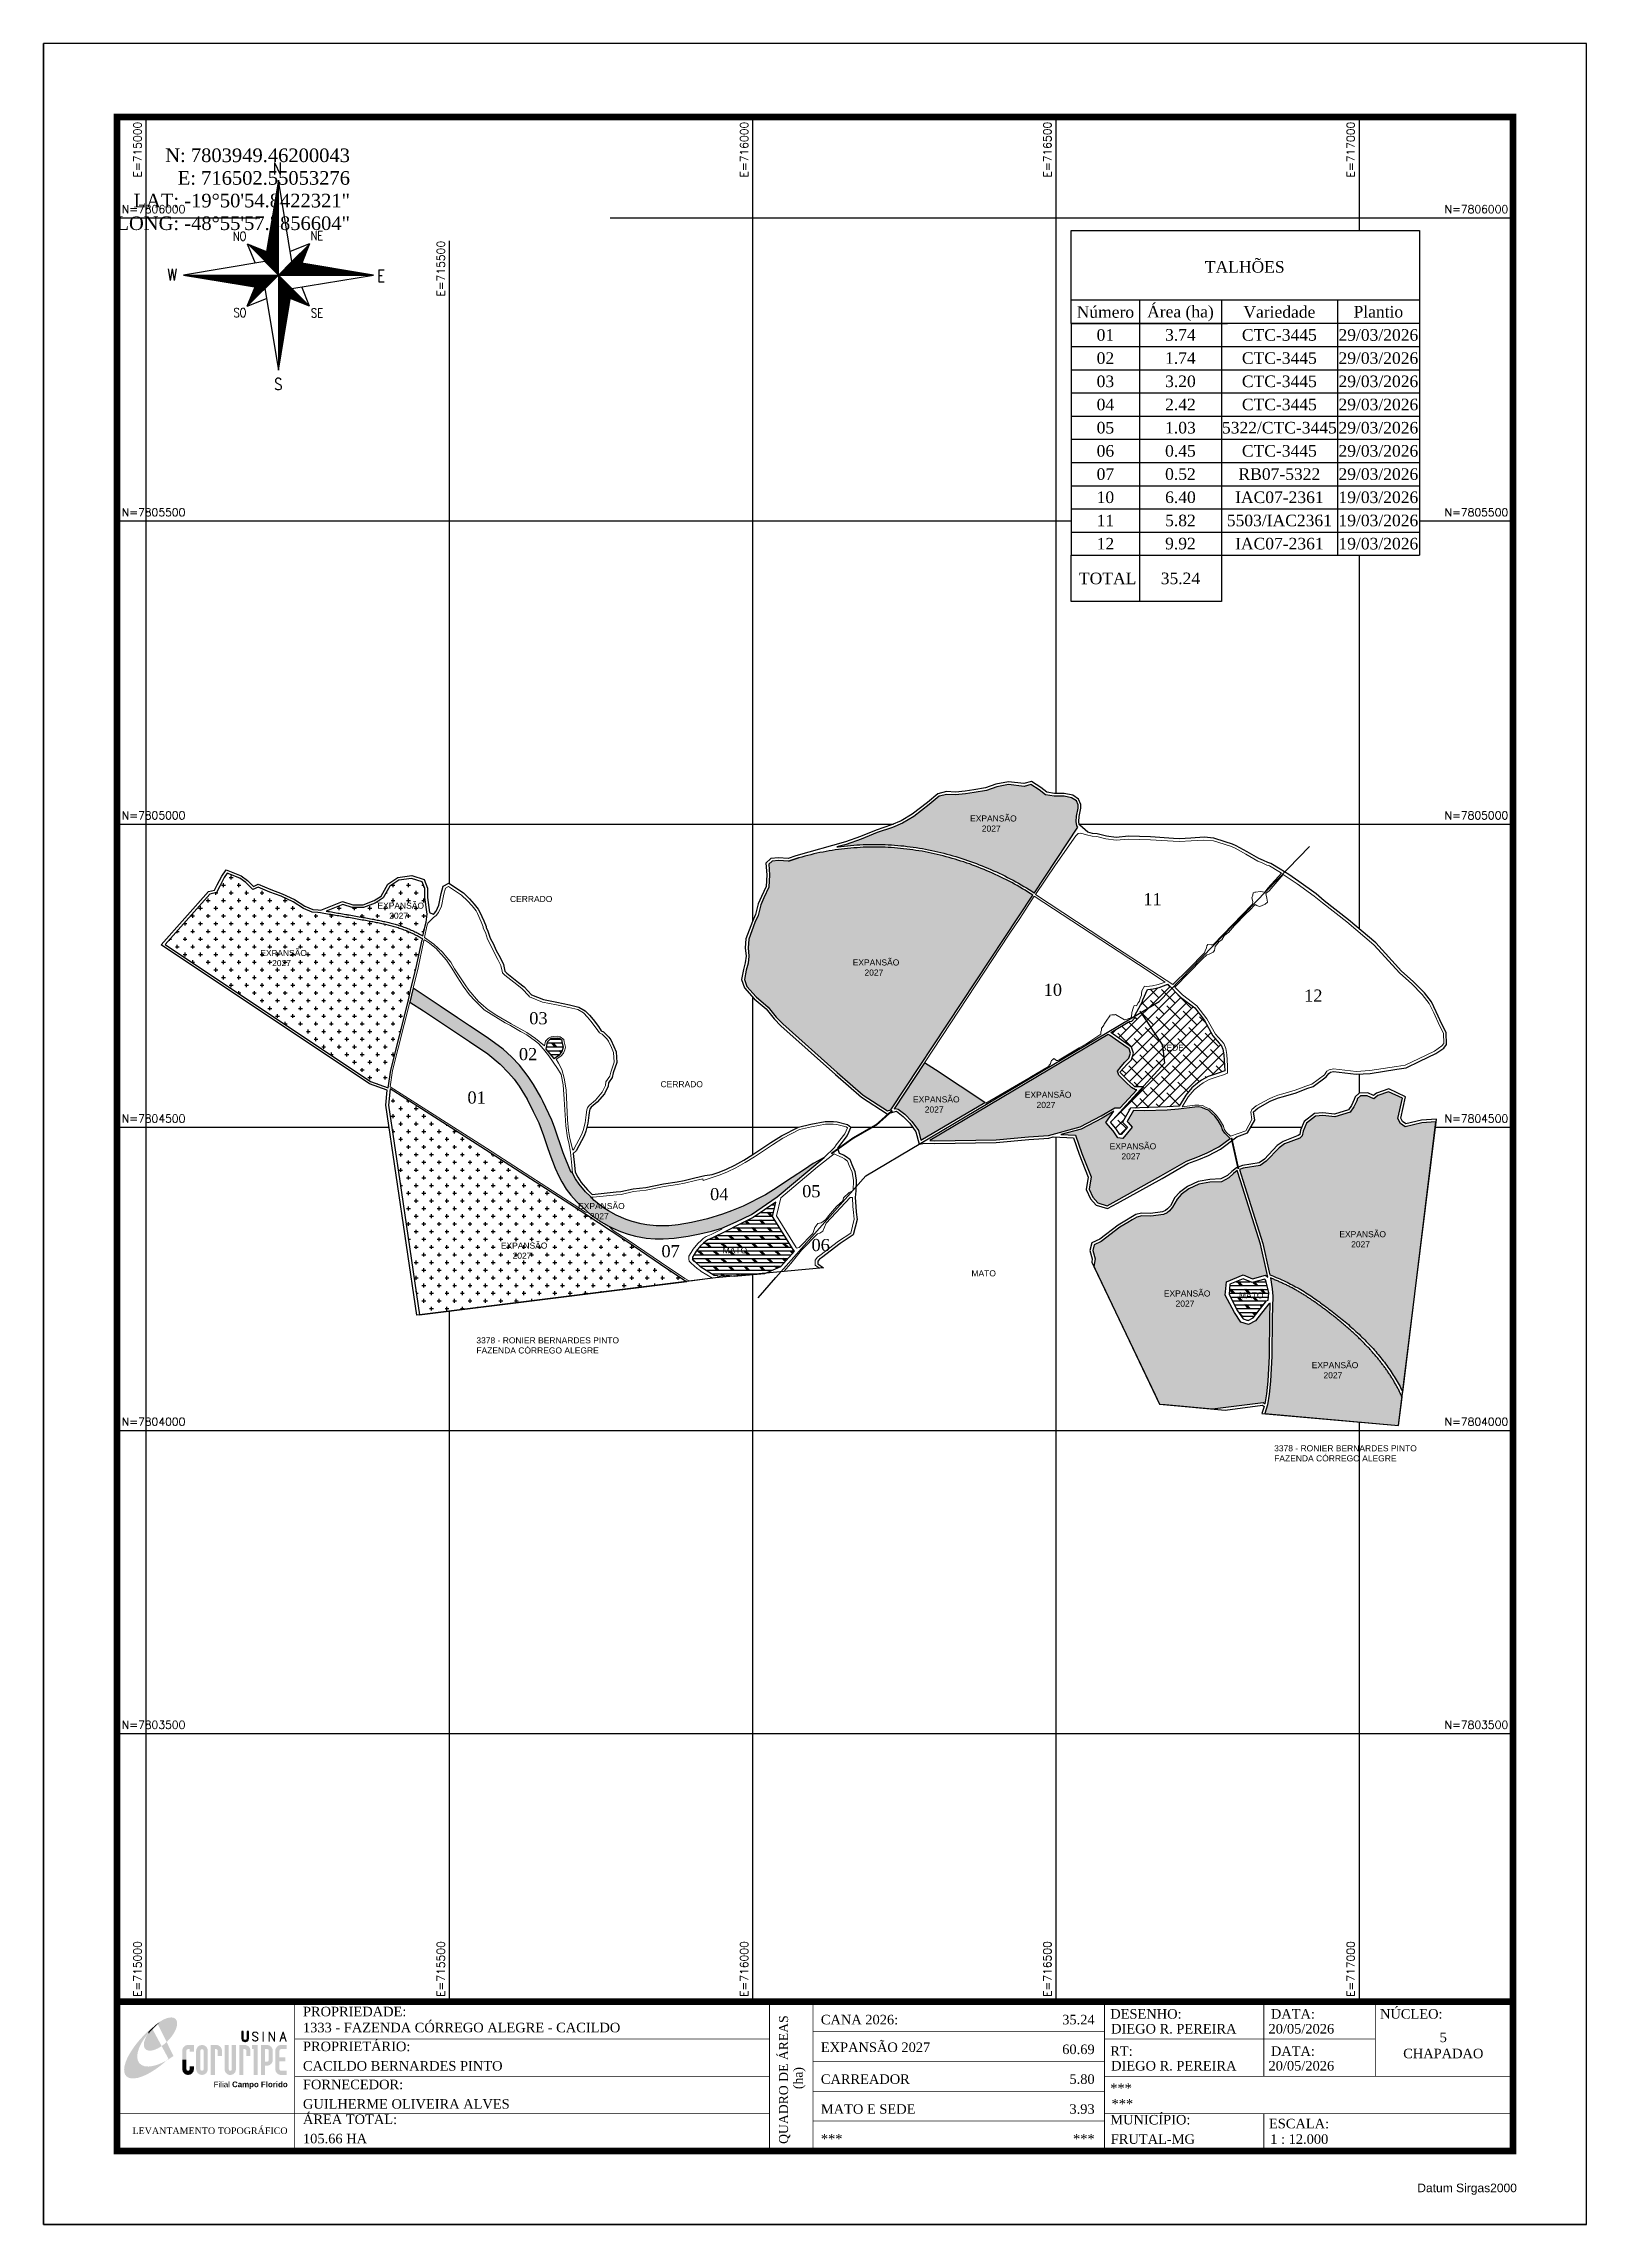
# Model space of a CAD drawing. Extents: x 714831 to 717374, y 7802690 to 7806287.
import ezdxf
from ezdxf.enums import TextEntityAlignment as Align

# ---------------------------------------------------------------- set-up
doc = ezdxf.new("R2010")
doc.units = 0
doc.linetypes.add('DASHED2', pattern=[0.375, 0.25, -0.125])
doc.linetypes.add('LIN0', pattern=[0])
for name, color, linetype in [('0114001333', 1, 'Continuous'), ('0114001333001', 5, 'Continuous'), ('0114001333002', 5, 'Continuous'), ('0114001333003', 5, 'Continuous'), ('0114001333004', 5, 'Continuous'), ('0114001333005', 5, 'Continuous'), ('0114001333006', 5, 'Continuous'), ('0114001333007', 5, 'Continuous'), ('0114001333010', 5, 'Continuous'), ('0114001333011', 5, 'Continuous'), ('0114001333012', 5, 'Continuous'), ('ENERGIA', 6, 'Continuous'), ('FOLHA', 5, 'Continuous'), ('Margem', 5, 'Continuous'), ('MATO', 3, 'Continuous'), ('NUMERAÇÕES', 7, 'Continuous'), ('SEDE', 32, 'Continuous'), ('SETA_NORTE', 3, 'Continuous'), ('TABELAS', 7, 'Continuous'), ('texto', 7, 'Continuous'), ('TG', 7, 'LIN0')]:
    doc.layers.add(name, color=color, linetype=linetype)
doc.layers.add('Layout', color=7, linetype='Continuous', lineweight=13)
for name, color, linetype, true_color in [('MALHA', 251, 'Continuous', 0x505050), ('NUMERAÇÕES DOS TALHÕES', 7, 'Continuous', 0xffffff), ('TALHÕES', 4, 'Continuous', 0x00ffff)]:
    doc.layers.add(name, color=color, linetype=linetype, true_color=true_color)
doc.styles.add('AGROCAD', font='romans.shx')
doc.styles.add('AREAS', font='times.ttf')
doc.styles.add('ARIAL', font='arial.ttf')
doc.styles.add('marcelo', font='arial.ttf')
doc.styles.add('ROMANS', font='romans', dxfattribs={"height": 0.2})
pattern_1 = [(0, (0, 0), (0, 6.35), []), (135, (3.175, -3.175), (-12.700005486, -12.700005486), [8.98026, -8.98026]), (135, (4.762, -3.175), (-12.700005486, -12.700005486), [8.98026, -8.98026]), (135, (6.35, -3.175), (-12.700005486, -12.700005486), [8.98026, -8.98026])]

msp = doc.modelspace()

# ---------------------------------------------------------------- texts
at = {"layer": 'FOLHA', "color": 7, "insert": (714977.4, 7802844.7), "char_height": 10.9, "attachment_point": 4, "rotation": 0.0001, "style": 'AREAS'}
msp.add_mtext('LEVANTAMENTO TOPOGRÁFICO', dxfattribs=at)
at = {"layer": 'Layout', "color": 7, "char_height": 10, "attachment_point": 1, "style": 'ARIAL'}
for s, insert, width in [('EXPANSÃO\\P     2027', (716358.2, 7805014.3), 154.493), ('EXPANSÃO\\P     2027', (715381.2, 7804870.5), 154.493), ('CERRADO', (715599.7, 7804881.5), 154.493), ('EXPANSÃO\\P     2027', (715188.1, 7804792.4), 154.493), ('EXPANSÃO\\P     2027', (716164.7, 7804776.8), 154.493), ('SEDE', (716672.7, 7804636.2), 154.493), ('CERRADO', (715847.9, 7804576), 154.493), ('EXPANSÃO\\P     2027', (716264.1, 7804550.9), 154.493), ('EXPANSÃO\\P     2027', (716448.4, 7804558.5), 154.493), ('EXPANSÃO\\P     2027', (716588.3, 7804473.6), 154.493), ('EXPANSÃO\\P     2027', (715712, 7804375), 154.493), ('EXPANSÃO\\P     2027', (716967, 7804328.6), 154.493), ('EXPANSÃO\\P     2027', (715584.6, 7804309.8), 154.493), ('MATO', (715950.4, 7804301.9), 154.493), ('MATO', (716360.5, 7804264), 154.493), ('EXPANSÃO\\P     2027', (716677.6, 7804230.8), 154.493), ('MATO', (716801.6, 7804227.8), 154.493), ('3378 - RONIER BERNARDES PINTO\\PFAZENDA CÓRREGO ALEGRE', (715544.3, 7804153.5), 274.17), ('EXPANSÃO\\P     2027', (716921.4, 7804112.6), 154.493), ('3378 - RONIER BERNARDES PINTO\\PFAZENDA CÓRREGO ALEGRE', (716859.5, 7803975.5), 274.17)]:
    msp.add_mtext(s, dxfattribs=dict(at, insert=insert, width=width))
at = {"layer": 'NUMERAÇÕES DOS TALHÕES', "color": 0, "insert": (715335.9, 7805979.4), "char_height": 22.406, "attachment_point": 9, "style": 'AREAS'}
msp.add_mtext('N: 7803949.46200043\\PE: 716502.55053276\\PLAT: -19°50\'54.8422321" \\PLONG: -48°55\'57.3856604" ', dxfattribs=at)
at = {"layer": 'TABELAS', "style": 'AREAS'}
for s, height, p in [('TALHÕES', 19.12, (716811, 7805921.6)), ('Número', 19.12, (716581.3, 7805845.1)), ('Área (ha)', 19.12, (716705, 7805845.1)), ('Variedade', 19.12, (716868.1, 7805845.1)), ('01', 19.12, (716581.3, 7805806.8)), ('3.74', 19.12, (716705, 7805806.8)), ('CTC-3445', 19.12, (716868.1, 7805806.8)), ('29/03/2026', 19.12, (717031.3, 7805806.8)), ('02', 19.12, (716581.3, 7805768.6)), ('1.74', 19.12, (716705, 7805768.6)), ('CTC-3445', 19.12, (716868.1, 7805768.6)), ('29/03/2026', 19.12, (717031.3, 7805768.6)), ('03', 19.12, (716581.3, 7805730.3)), ('3.20', 19.12, (716705, 7805730.3)), ('CTC-3445', 19.12, (716868.1, 7805730.3)), ('29/03/2026', 19.12, (717031.3, 7805730.3)), ('04', 19.12, (716581.3, 7805692.1)), ('2.42', 19.12, (716705, 7805692.1)), ('CTC-3445', 19.12, (716868.1, 7805692.1)), ('29/03/2026', 19.12, (717031.3, 7805692.1)), ('05', 19.12, (716581.3, 7805653.8)), ('1.03', 19.12, (716705, 7805653.8)), ('5322/CTC-3445', 19.123, (716868.1, 7805653.8)), ('29/03/2026', 19.12, (717031.3, 7805653.8)), ('06', 19.12, (716581.3, 7805615.6)), ('0.45', 19.12, (716705, 7805615.6)), ('CTC-3445', 19.12, (716868.1, 7805615.6)), ('29/03/2026', 19.12, (717031.3, 7805615.6)), ('07', 19.12, (716581.3, 7805577.3)), ('0.52', 19.12, (716705, 7805577.3)), ('RB07-5322', 19.12, (716868.1, 7805577.3)), ('29/03/2026', 19.12, (717031.3, 7805577.3)), ('10', 19.12, (716581.3, 7805539.1)), ('6.40', 19.12, (716705, 7805539.1)), ('IAC07-2361', 19.12, (716868.1, 7805539.1)), ('19/03/2026', 19.12, (717031.3, 7805539.1)), ('11', 19.12, (716581.3, 7805500.8)), ('5.82', 19.12, (716705, 7805500.8)), ('5503/IAC2361', 19.123, (716868.1, 7805500.8)), ('19/03/2026', 19.12, (717031.3, 7805500.8)), ('12', 19.12, (716581.3, 7805462.6)), ('9.92', 19.12, (716705, 7805462.6)), ('IAC07-2361', 19.12, (716868.1, 7805462.6)), ('19/03/2026', 19.12, (717031.3, 7805462.6)), ('35.24', 19.12, (716705, 7805405.2))]:
    msp.add_text(s, height=height, dxfattribs=at).set_placement(p, align=Align.MIDDLE)
msp.add_text('Plantio', height=19.12, dxfattribs=at).set_placement((717031.3, 7805845.1), align=Align.MIDDLE_CENTER)
at = {"layer": 'TABELAS', "color": 1, "style": 'AREAS'}
msp.add_text('TOTAL', height=19.12, dxfattribs=at).set_placement((716537.7, 7805395.7))
at = {"layer": 'texto', "linetype": 'Continuous', "lineweight": 9, "style": 'marcelo'}
msp.add_text('Datum Sirgas2000', height=14.196, dxfattribs=at).set_placement((717095.5, 7802757.6), align=Align.TOP_LEFT)
at = {"layer": 'texto', "rotation": 0.0001, "style": 'AREAS'}
for s, insert, char_height, width, attachment_point in [('{\\fTimes New Roman|b0|i0|c0|p18;\\C7;PROPRIEDADE:}', (715258.4, 7803049.3), 15.744, 132.125, 1), ('CANA 2026:', (716112.2, 7803036), 15.74, 166.639, 1), ('35.24', (716563.6, 7803036), 15.74, 68.891, 3), ('{\\C7;DESENHO:}', (716589.3, 7803045.4), 15.744, 146.065, 1), ('{\\C7;DATA:}', (716854.1, 7803045.4), 15.744, 45.456, 1), ('{\\C7;NÚCLEO:}', (717034, 7803045.4), 15.744, 64.244, 1), ('PROPRIETÁRIO:', (715258.4, 7802991.8), 15.744, 136.974, 1), ('1333 - FAZENDA CÓRREGO ALEGRE - CACILDO', (715258.4, 7803022.9), 15.744, 530.958, 1), ('DIEGO R. PEREIRA', (716590.7, 7803020.9), 15.744, 276.601, 1), ('20/05/2026', (716850.2, 7803020.9), 15.74, 162.825, 1), ('EXPANSÃO 2027', (716112.2, 7802990.4), 15.744, 224.028, 1), ('60.69', (716563.6, 7802987), 15.74, 56.365, 3), ('RT:', (716589.3, 7802984.1), 15.74, 126.67, 1), ('{\\C7;DATA:}', (716854.1, 7802984.1), 15.744, 45.456, 1), ('FORNECEDOR:', (715258.4, 7802929), 15.744, 126.064, 1), ('CACILDO BERNARDES PINTO', (715258.4, 7802959.7), 15.744, 373.085, 1), ('CARREADOR', (716112.2, 7802937.8), 15.74, 171.78, 1), ('5.80', (716563.6, 7802937.8), 15.74, 56.365, 3), ('DIEGO R. PEREIRA', (716590.7, 7802959.9), 15.744, 275.633, 1), ('20/05/2026', (716850.2, 7802959.9), 15.74, 162.825, 1), ('GUILHERME OLIVEIRA ALVES', (715258.4, 7802896.9), 15.744, 393.663, 1), ('MATO E SEDE', (716112.2, 7802888.5), 15.744, 230.522, 1), ('3.93', (716563.6, 7802888.5), 15.74, 56.365, 3), ('***', (716589.3, 7802922.8), 15.74, 201.305, 1), ('***', (716591.4, 7802897.1), 15.74, 201.305, 1), ('ÁREA TOTAL:', (715258.4, 7802871.6), 15.744, 202.191, 1), ('{\\C7;MUNICÍPIO:}', (716589.3, 7802870.9), 15.744, 275.633, 1), ('{\\C7;ESCALA:}', (716851, 7802864.5), 15.744, 61.82, 1), ('105.66 HA', (715258.4, 7802839.8), 15.74, 216.514, 1), ('***', (716112.2, 7802839.3), 15.74, 171.78, 1), ('***', (716563.6, 7802839.3), 15.74, 56.365, 3), ('FRUTAL-MG', (716590.2, 7802838.9), 15.74, 275.633, 1), ('1 : 12.000', (716853, 7802838.9), 15.74, 151.202, 1)]:
    msp.add_mtext(s, dxfattribs=dict(at, insert=insert, char_height=char_height, width=width, attachment_point=attachment_point))
at = {"layer": 'texto', "style": 'AREAS'}
for s, insert, char_height, width, attachment_point, rotation, line_spacing_factor in [('QUADRO DE ÁREAS\\P                (ha)', (716043.2, 7802823.1), 14.956, 219.02, 1, 90.0001, 0.958909), ('5 CHAPADAO', (717138.3, 7803006.7), 15.74, 130.134, 2, 0.0001, 1.01351)]:
    msp.add_mtext(s, dxfattribs=dict(at, insert=insert, char_height=char_height, width=width, attachment_point=attachment_point, rotation=rotation, line_spacing_factor=line_spacing_factor))

# ---------------------------------------------------------------- blocks, each defined once
blk = doc.blocks.new('area_de_talhao')
at = {"layer": 'NUMERAÇÕES', "linetype": 'Continuous', "style": 'AREAS'}
blk.add_attdef('NRO', text='', height=20, dxfattribs=at).set_placement((0, 6.1), align=Align.CENTER)
blk = doc.blocks.new('A$C7F984228')
at = {"layer": 'SETA_NORTE', "linetype": 'Continuous'}
h = blk.add_hatch(dxfattribs=at)
h.set_pattern_fill('ANSI31', color=256, scale=5, angle=-90, style=0)
h.set_pattern_definition([(315, (-7849212.488, 504478.853), (11.22532015, 11.22532015), [])])
h.paths.add_polyline_path([(2671, 3542), (2716, 3816), (2183, 4030)])
h = blk.add_hatch(dxfattribs=at)
h.set_pattern_fill('ANSI31', color=256, scale=5, angle=180, style=0)
h.set_pattern_definition([(225, (504349.028, 7855425.992), (11.22532015, -11.22532015), [])])
h.paths.add_polyline_path([(3412, 3542), (3686, 3497), (3900, 4030)])
h = blk.add_hatch(dxfattribs=at)
h.set_pattern_fill('ANSI31', color=256, scale=5, style=0)
h.set_pattern_definition([(45, (-498265.35, -7849082.662), (-11.22532015, 11.22532015), [])])
h.paths.add_polyline_path([(2671, 2801), (2397, 2846), (2183, 2313)])
h = blk.add_hatch(dxfattribs=at)
h.set_pattern_fill('ANSI31', color=256, scale=5, angle=90, style=0)
h.set_pattern_definition([(135, (7855296.166, -498135.524), (-11.22532015, -11.22532015), [])])
h.paths.add_polyline_path([(3412, 2801), (3367, 2527), (3900, 2313)])
for p, q in [((2972, 5366), (3042, 5437)), ((2976, 5394), (3042, 5460)), ((2981, 5422), (3042, 5483)), ((2985, 5450), (3042, 5506)), ((2990, 5477), (3042, 5529)), ((2994, 5505), (3042, 5552)), ((2999, 5533), (3042, 5576)), ((3004, 5561), (3042, 5599)), ((3008, 5588), (3042, 5622)), ((3013, 5616), (3042, 5645)), ((3017, 5644), (3042, 5668)), ((3022, 5671), (3042, 5691)), ((3026, 5699), (3042, 5715)), ((3031, 5727), (3042, 5738)), ((3036, 5755), (3042, 5761)), ((3040, 5782), (3042, 5784)), ((2853, 4645), (3042, 4834)), ((2857, 4673), (3042, 4857)), ((2862, 4701), (3042, 4881)), ((2867, 4729), (3042, 4904)), ((2871, 4756), (3042, 4927)), ((2876, 4784), (3042, 4950)), ((2880, 4812), (3042, 4973)), ((2885, 4839), (3042, 4996)), ((2889, 4867), (3042, 5020)), ((2894, 4895), (3042, 5043)), ((2899, 4923), (3042, 5066)), ((2903, 4950), (3042, 5089)), ((2908, 4978), (3042, 5112)), ((2912, 5006), (3042, 5135)), ((2917, 5034), (3042, 5159)), ((2921, 5061), (3042, 5182)), ((2926, 5089), (3042, 5205)), ((2931, 5117), (3042, 5228)), ((2935, 5145), (3042, 5251)), ((2940, 5172), (3042, 5274)), ((2944, 5200), (3042, 5298)), ((2949, 5228), (3042, 5321)), ((2953, 5255), (3042, 5344)), ((2958, 5283), (3042, 5367)), ((2963, 5311), (3042, 5390)), ((2967, 5339), (3042, 5413)), ((2734, 3924), (3042, 4232)), ((2739, 3952), (3042, 4255)), ((2743, 3980), (3042, 4278)), ((2748, 4007), (3042, 4301)), ((2752, 4035), (3042, 4325)), ((2757, 4063), (3042, 4348)), ((2762, 4091), (3042, 4371)), ((2766, 4118), (3042, 4394)), ((2771, 4146), (3042, 4417)), ((2775, 4174), (3042, 4440)), ((2780, 4202), (3042, 4464)), ((2784, 4229), (3042, 4487)), ((2789, 4257), (3042, 4510)), ((2794, 4285), (3042, 4533)), ((2798, 4313), (3042, 4556)), ((2803, 4340), (3042, 4579)), ((2807, 4368), (3042, 4603)), ((2812, 4396), (3042, 4626)), ((2816, 4423), (3042, 4649)), ((2821, 4451), (3042, 4672)), ((2825, 4479), (3042, 4695)), ((2830, 4507), (3042, 4718)), ((2835, 4534), (3042, 4742)), ((2839, 4562), (3042, 4765)), ((2844, 4590), (3042, 4788)), ((2848, 4618), (3042, 4811)), ((2183, 4030), (2716, 3816)), ((2183, 4030), (2397, 3497)), ((2674, 3540), (3042, 3908)), ((2675, 3564), (3042, 3931)), ((2679, 3591), (3042, 3954)), ((2684, 3619), (3042, 3977)), ((2685, 3528), (3042, 3885)), ((2688, 3647), (3042, 4000)), ((2693, 3675), (3042, 4024)), ((2697, 3517), (3042, 3861)), ((2698, 3702), (3042, 4047)), ((2702, 3730), (3042, 4070)), ((2707, 3758), (3042, 4093)), ((2709, 3505), (3042, 3838)), ((2711, 3786), (3042, 4116)), ((2716, 3813), (3042, 4139)), ((2720, 3841), (3042, 4163)), ((2720, 3493), (3042, 3815)), ((2725, 3869), (3042, 4186)), ((2730, 3897), (3042, 4209)), ((2732, 3482), (3042, 3792)), ((2743, 3470), (3042, 3769)), ((2755, 3459), (3042, 3746)), ((2766, 3447), (3042, 3722)), ((2778, 3435), (3042, 3699)), ((2790, 3424), (3042, 3676)), ((2801, 3412), (3042, 3653)), ((2813, 3401), (3042, 3630)), ((3900, 4030), (3367, 3816)), ((3900, 4030), (3686, 3497)), ((428, 3170), (429, 3172)), ((448, 3167), (453, 3172)), ((468, 3164), (476, 3172)), ((488, 3161), (499, 3172)), ((508, 3157), (522, 3172)), ((528, 3154), (545, 3172)), ((548, 3151), (568, 3172)), ((567, 3148), (592, 3172)), ((587, 3144), (615, 3172)), ((607, 3141), (638, 3172)), ((627, 3138), (661, 3172)), ((647, 3134), (684, 3172)), ((667, 3131), (707, 3172)), ((687, 3128), (731, 3172)), ((707, 3125), (754, 3172)), ((727, 3121), (777, 3172)), ((746, 3118), (800, 3172)), ((766, 3115), (823, 3172)), ((786, 3112), (846, 3172)), ((806, 3108), (870, 3172)), ((826, 3105), (893, 3172)), ((846, 3102), (916, 3172)), ((866, 3098), (939, 3172)), ((886, 3095), (962, 3172)), ((906, 3092), (985, 3172)), ((925, 3089), (1009, 3172)), ((945, 3085), (1032, 3172)), ((965, 3082), (1055, 3172)), ((985, 3079), (1078, 3172)), ((1005, 3075), (1101, 3172)), ((1025, 3072), (1124, 3172)), ((1045, 3069), (1148, 3172)), ((1065, 3066), (1171, 3172)), ((1085, 3062), (1194, 3172)), ((1104, 3059), (1217, 3172)), ((1124, 3056), (1240, 3172)), ((1144, 3053), (1263, 3172)), ((1164, 3049), (1287, 3172)), ((1184, 3046), (1310, 3172)), ((1204, 3043), (1333, 3172)), ((1224, 3039), (1356, 3172)), ((1244, 3036), (1379, 3172)), ((1264, 3033), (1402, 3172)), ((1283, 3030), (1426, 3172)), ((1303, 3026), (1449, 3172)), ((1323, 3023), (1472, 3172)), ((1343, 3020), (1495, 3172)), ((1363, 3017), (1518, 3172)), ((1383, 3013), (1541, 3172)), ((1403, 3010), (1565, 3172)), ((1423, 3007), (1588, 3172)), ((1443, 3003), (1611, 3172)), ((1462, 3000), (1634, 3172)), ((1482, 2997), (1657, 3172)), ((1502, 2994), (1680, 3172)), ((1522, 2990), (1704, 3172)), ((1542, 2987), (1727, 3172)), ((1562, 2984), (1750, 3172)), ((1582, 2980), (1773, 3172)), ((1602, 2977), (1796, 3172)), ((1622, 2974), (1819, 3172)), ((1641, 2971), (1843, 3172)), ((1661, 2967), (1866, 3172)), ((1681, 2964), (1889, 3172)), ((1701, 2961), (1912, 3172)), ((1721, 2958), (1935, 3172)), ((1741, 2954), (1958, 3172)), ((1761, 2951), (1982, 3172)), ((1781, 2948), (2005, 3172)), ((1801, 2944), (2028, 3172)), ((1820, 2941), (2051, 3172)), ((1840, 2938), (2074, 3172)), ((1860, 2935), (2097, 3172)), ((1880, 2931), (2120, 3172)), ((1900, 2928), (2144, 3172)), ((1920, 2925), (2167, 3172)), ((1940, 2921), (2190, 3172)), ((1960, 2918), (2213, 3172)), ((1980, 2915), (2236, 3172)), ((1999, 2912), (2259, 3172)), ((2019, 2908), (2283, 3172)), ((2039, 2905), (2306, 3172)), ((2059, 2902), (2329, 3172)), ((2079, 2899), (2352, 3172)), ((2099, 2895), (2375, 3172)), ((2119, 2892), (2398, 3172)), ((2139, 2889), (2422, 3172)), ((2159, 2885), (2445, 3172)), ((2178, 2882), (2468, 3172)), ((3042, 3172), (2183, 2313)), ((2198, 2879), (2491, 3172)), ((2218, 2876), (2514, 3172)), ((2238, 2872), (2537, 3172)), ((2258, 2869), (2561, 3172)), ((2278, 2866), (2584, 3172)), ((2298, 2863), (2607, 3172)), ((2318, 2859), (2630, 3172)), ((2338, 2856), (2653, 3172)), ((2357, 2853), (2676, 3172)), ((2377, 2849), (2700, 3172)), ((2397, 2846), (2723, 3172)), ((2417, 2843), (2746, 3172)), ((2437, 2840), (2769, 3172)), ((2457, 2836), (2792, 3172)), ((2477, 2833), (2815, 3172)), ((2497, 2830), (2839, 3172)), ((2517, 2826), (2862, 3172)), ((2536, 2823), (2885, 3172)), ((2556, 2820), (2908, 3172)), ((2576, 2817), (2931, 3172)), ((2596, 2813), (2954, 3172)), ((2616, 2810), (2978, 3172)), ((2636, 2807), (3001, 3172)), ((2656, 2804), (3024, 3172)), ((2824, 3389), (3042, 3607)), ((2836, 3378), (3042, 3583)), ((2848, 3366), (3042, 3560)), ((2859, 3354), (3042, 3537)), ((2871, 3343), (3042, 3514)), ((2882, 3331), (3042, 3491)), ((2894, 3320), (3042, 3468)), ((2905, 3308), (3042, 3444)), ((2917, 3296), (3042, 3421)), ((2929, 3285), (3042, 3398)), ((2940, 3273), (3042, 3375)), ((2952, 3262), (3042, 3352)), ((2963, 3250), (3042, 3329)), ((2975, 3239), (3042, 3305)), ((2987, 3227), (3042, 3282)), ((2998, 3215), (3042, 3259)), ((3010, 3204), (3042, 3236)), ((3021, 3192), (3042, 3213)), ((3033, 3181), (3042, 3190)), ((3042, 3166), (3044, 3169)), ((3042, 3143), (3056, 3157)), ((3042, 3120), (3068, 3146)), ((3042, 3097), (3079, 3134)), ((3042, 3074), (3091, 3123)), ((3042, 3051), (3102, 3111)), ((3042, 3027), (3114, 3100)), ((3042, 3004), (3126, 3088)), ((3042, 2981), (3137, 3076)), ((3042, 2958), (3149, 3065)), ((3042, 2935), (3160, 3053)), ((3042, 2912), (3172, 3042)), ((3042, 2888), (3183, 3030)), ((3042, 2865), (3195, 3018)), ((3047, 3172), (3417, 3542)), ((3070, 3172), (3437, 3538)), ((3093, 3172), (3457, 3535)), ((3117, 3172), (3477, 3532)), ((3140, 3172), (3497, 3528)), ((3163, 3172), (3516, 3525)), ((3186, 3172), (3536, 3522)), ((3209, 3172), (3556, 3519)), ((3232, 3172), (3576, 3515)), ((3256, 3172), (3596, 3512)), ((3279, 3172), (3616, 3509)), ((3302, 3172), (3636, 3506)), ((3325, 3172), (3656, 3502)), ((3348, 3172), (3676, 3499)), ((3371, 3172), (3695, 3496)), ((3395, 3172), (3715, 3492)), ((3418, 3172), (3735, 3489)), ((3441, 3172), (3755, 3486)), ((3464, 3172), (3775, 3483)), ((3487, 3172), (3795, 3479)), ((3510, 3172), (3815, 3476)), ((3534, 3172), (3835, 3473)), ((3557, 3172), (3855, 3469)), ((3580, 3172), (3874, 3466)), ((3603, 3172), (3894, 3463)), ((3626, 3172), (3914, 3460)), ((3649, 3172), (3934, 3456)), ((3673, 3172), (3954, 3453)), ((3696, 3172), (3974, 3450)), ((3719, 3172), (3994, 3447)), ((3742, 3172), (4014, 3443)), ((3765, 3172), (4034, 3440)), ((3788, 3172), (4053, 3437)), ((3812, 3172), (4073, 3433)), ((3835, 3172), (4093, 3430)), ((3858, 3172), (4113, 3427)), ((3881, 3172), (4133, 3424)), ((3904, 3172), (4153, 3420)), ((3927, 3172), (4173, 3417)), ((3951, 3172), (4193, 3414)), ((3974, 3172), (4213, 3411)), ((3997, 3172), (4232, 3407)), ((4020, 3172), (4252, 3404)), ((4043, 3172), (4272, 3401)), ((4066, 3172), (4292, 3397)), ((4090, 3172), (4312, 3394)), ((4113, 3172), (4332, 3391)), ((4136, 3172), (4352, 3388)), ((4159, 3172), (4372, 3384)), ((4182, 3172), (4392, 3381)), ((4205, 3172), (4411, 3378)), ((4228, 3172), (4431, 3374)), ((4252, 3172), (4451, 3371)), ((4275, 3172), (4471, 3368)), ((4298, 3172), (4491, 3365)), ((4321, 3172), (4511, 3361)), ((4344, 3172), (4531, 3358)), ((4367, 3172), (4551, 3355)), ((4391, 3172), (4571, 3352)), ((4414, 3172), (4590, 3348)), ((4437, 3172), (4610, 3345)), ((4460, 3172), (4630, 3342)), ((4483, 3172), (4650, 3338)), ((4506, 3172), (4670, 3335)), ((4530, 3172), (4690, 3332)), ((4553, 3172), (4710, 3329)), ((4576, 3172), (4730, 3325)), ((4599, 3172), (4750, 3322)), ((4622, 3172), (4769, 3319)), ((4645, 3172), (4789, 3316)), ((4669, 3172), (4809, 3312)), ((4692, 3172), (4829, 3309)), ((4715, 3172), (4849, 3306)), ((4738, 3172), (4869, 3302)), ((4761, 3172), (4889, 3299)), ((4784, 3172), (4909, 3296)), ((4808, 3172), (4929, 3293)), ((4831, 3172), (4948, 3289)), ((4854, 3172), (4968, 3286)), ((4877, 3172), (4988, 3283)), ((4900, 3172), (5008, 3279)), ((4923, 3172), (5028, 3276)), ((4947, 3172), (5048, 3273)), ((4970, 3172), (5068, 3270)), ((4993, 3172), (5088, 3266)), ((5016, 3172), (5108, 3263)), ((5039, 3172), (5127, 3260)), ((5062, 3172), (5147, 3257)), ((5086, 3172), (5167, 3253)), ((5109, 3172), (5187, 3250)), ((5132, 3172), (5207, 3247)), ((5155, 3172), (5227, 3243)), ((5178, 3172), (5247, 3240)), ((5201, 3172), (5267, 3237)), ((5225, 3172), (5287, 3234)), ((5248, 3172), (5306, 3230)), ((5271, 3172), (5326, 3227)), ((5294, 3172), (5346, 3224)), ((5317, 3172), (5366, 3221)), ((5340, 3172), (5386, 3217)), ((5364, 3172), (5406, 3214)), ((5387, 3172), (5426, 3211)), ((5410, 3172), (5446, 3207)), ((5433, 3172), (5466, 3204)), ((5456, 3172), (5485, 3201)), ((5479, 3172), (5505, 3198)), ((5503, 3172), (5525, 3194)), ((5526, 3172), (5545, 3191)), ((5549, 3172), (5565, 3188)), ((5572, 3172), (5585, 3184)), ((5595, 3172), (5605, 3181)), ((5618, 3172), (5625, 3178)), ((5642, 3172), (5645, 3175)), ((2183, 2313), (2397, 2846)), ((2183, 2313), (2716, 2527)), ((3042, 2842), (3207, 3007)), ((3042, 2819), (3218, 2995)), ((3042, 2796), (3230, 2984)), ((3042, 2773), (3241, 2972)), ((3042, 2749), (3253, 2961)), ((3042, 2726), (3265, 2949)), ((3042, 2703), (3276, 2937)), ((3042, 2680), (3288, 2926)), ((3042, 2657), (3299, 2914)), ((3042, 2634), (3311, 2903)), ((3042, 2610), (3322, 2891)), ((3042, 2587), (3334, 2879)), ((3042, 2564), (3346, 2868)), ((3042, 2541), (3357, 2856)), ((3042, 2518), (3369, 2845)), ((3042, 2495), (3380, 2833)), ((3042, 2471), (3392, 2822)), ((3042, 2448), (3404, 2810)), ((3042, 2425), (3411, 2795)), ((3042, 2402), (3407, 2767)), ((3042, 2379), (3402, 2739)), ((3042, 2356), (3398, 2712)), ((3042, 2332), (3393, 2684)), ((3042, 2309), (3389, 2656)), ((3042, 2286), (3384, 2628)), ((3042, 2263), (3379, 2601)), ((3042, 2240), (3375, 2573)), ((3042, 2217), (3370, 2545)), ((3042, 2193), (3366, 2517)), ((3042, 2170), (3361, 2490)), ((3042, 2147), (3357, 2462)), ((3042, 2124), (3352, 2434)), ((3042, 2101), (3347, 2406)), ((3900, 2313), (3367, 2527)), ((3900, 2313), (3686, 2846)), ((3042, 2078), (3343, 2379)), ((3042, 2055), (3338, 2351)), ((3042, 2031), (3334, 2323)), ((3042, 2008), (3329, 2296)), ((3042, 1985), (3325, 2268)), ((3042, 1962), (3320, 2240)), ((3042, 1939), (3316, 2212)), ((3042, 1916), (3311, 2185)), ((3042, 1892), (3306, 2157)), ((3042, 1869), (3302, 2129)), ((3042, 1846), (3297, 2101)), ((3042, 1823), (3293, 2074)), ((3042, 1800), (3288, 2046)), ((3042, 1777), (3284, 2018)), ((3042, 1753), (3279, 1990)), ((3042, 1730), (3274, 1963)), ((3042, 1707), (3270, 1935)), ((3042, 1684), (3265, 1907)), ((3042, 1661), (3261, 1880)), ((3042, 1638), (3256, 1852)), ((3042, 1614), (3252, 1824)), ((3042, 1591), (3247, 1796)), ((3042, 1568), (3242, 1769)), ((3042, 1545), (3238, 1741)), ((3042, 1522), (3233, 1713)), ((3042, 1499), (3229, 1685)), ((3042, 1475), (3224, 1658)), ((3042, 1452), (3220, 1630)), ((3042, 1429), (3215, 1602)), ((3042, 1406), (3210, 1575)), ((3042, 1383), (3206, 1547)), ((3042, 1360), (3201, 1519)), ((3042, 1336), (3197, 1491)), ((3042, 1313), (3192, 1464)), ((3042, 1290), (3188, 1436)), ((3042, 1267), (3183, 1408)), ((3042, 1244), (3178, 1380)), ((3042, 1221), (3174, 1353)), ((3042, 1197), (3169, 1325)), ((3042, 1174), (3165, 1297)), ((3042, 1151), (3160, 1269)), ((3042, 1128), (3156, 1242)), ((3042, 1105), (3151, 1214)), ((3042, 1082), (3146, 1186)), ((3042, 1058), (3142, 1159)), ((3042, 1035), (3137, 1131)), ((3042, 1012), (3133, 1103)), ((3042, 989), (3128, 1075)), ((3042, 966), (3124, 1048)), ((3042, 943), (3119, 1020)), ((3042, 919), (3115, 992)), ((3042, 896), (3110, 964)), ((3042, 873), (3105, 937)), ((3042, 850), (3101, 909)), ((3042, 827), (3096, 881)), ((3042, 804), (3092, 853)), ((3042, 780), (3087, 826)), ((3042, 757), (3083, 798)), ((3042, 734), (3078, 770)), ((3042, 711), (3073, 743)), ((3042, 688), (3069, 715)), ((3042, 665), (3064, 687)), ((3042, 641), (3060, 659)), ((3042, 618), (3055, 632)), ((3042, 595), (3051, 604)), ((3042, 572), (3046, 576))]:
    blk.add_line(p, q, dxfattribs=at)
blk.add_lwpolyline([(3412, 2801), (5663, 3172), (3412, 3542), (3042, 5792), (2671, 3542), (421, 3172), (2671, 2801), (3042, 551)], close=True, dxfattribs=at)
for points in [[(3042, 3172), (3042, 5792)], [(421, 3172), (5663, 3172)], [(3042, 3172), (2671, 3542)], [(3042, 3172), (2671, 2801)], [(3042, 3172), (3412, 3542)], [(3042, 3172), (3412, 2801)], [(3042, 3172), (3042, 551)]]:
    blk.add_lwpolyline(points, dxfattribs=at)
at = {"layer": 'texto', "color": 0, "lineweight": 30, "style": 'ROMANS', "width": 0.8}
for s, height, p in [('N ', 325, (2890, 5949)), ('NO', 250, (1784, 4117)), ('NE', 250, (3926, 4135)), ('W', 325, (-25, 3016)), ('E', 325, (5767, 2986)), ('SO', 250, (1801, 2010)), ('SE', 250, (3938, 2001)), ('S', 325, (2930, 0))]:
    blk.add_text(s, height=height, dxfattribs=at).set_placement(p)
blk = doc.blocks.new('A$C78F83FB3')
at = {"layer": 'Margem'}
h = blk.add_hatch(color=20, dxfattribs=at)
edge = h.paths.add_edge_path()
edge.add_ellipse((19.49, 23.77), major_axis=(-6.68, -6.67), ratio=0.469426, start_angle=292.73277, end_angle=601.25787)
edge.add_ellipse((22.83, 22.05), major_axis=(12.64, 11.29), ratio=0.457614, start_angle=79.90686, end_angle=107.91393)
edge = h.paths.add_edge_path()
edge.add_ellipse((18.28, 18.7), major_axis=(13.95, 13.59), ratio=0.386848, start_angle=63.96117, end_angle=264.59932)
edge.add_ellipse((22.83, 22.05), major_axis=(12.64, 11.29), ratio=0.457614, start_angle=107.91393, end_angle=245.11815, ccw=False)
edge.add_ellipse((19.49, 23.77), major_axis=(-6.68, -6.67), ratio=0.469426, start_angle=241.25787, end_angle=292.73277, ccw=False)
for color, points in [(20, [(15.46, 26.12), (14.17, 24.81), (14.06, 24.24), (14.39, 23.97), (14.67, 24.54), (19.47, 29.32), (18.48, 28.66), (17.31, 27.78)]), (7, [(58.42, 24.9), (57.9, 24.9), (57.9, 21.73, -0.414214), (57.15, 20.98), (56.84, 20.98, -0.414214), (56.09, 21.73), (56.09, 24.9), (55.57, 24.9), (55.57, 21.73, 0.414214), (56.84, 20.46), (57.15, 20.46, 0.414214), (58.42, 21.73)]), (7, [(61.7, 24.9), (61.23, 24.9, 0.396318), (60.04, 23.78), (60.04, 23.72, 0.151912), (60.39, 22.97), (60.46, 22.92), (62.18, 22), (62.85, 21.83, 0.12407), (62.51, 22.42), (60.75, 23.36, -0.13192), (60.56, 23.77, -0.385578), (61.23, 24.37), (61.7, 24.37, -0.414214), (62.37, 23.7), (62.89, 23.7, 0.414214)]), (7, [(62.37, 23.7), (62.89, 23.7, 0.414214), (61.7, 24.9), (61.23, 24.9, 0.396318), (60.04, 23.78), (60.04, 23.72, 0.151912), (60.39, 22.97), (60.46, 22.92), (62.18, 22), (62.18, 22, -0.131921), (62.37, 21.59, -0.385578), (61.7, 20.98), (61.23, 20.98, -0.414214), (60.56, 21.65), (60.04, 21.65, 0.414214), (61.23, 20.46), (61.7, 20.46, 0.402546), (62.89, 21.61, 0.165292), (62.51, 22.42), (60.75, 23.36, -0.13192), (60.56, 23.77, -0.385578), (61.23, 24.37), (61.7, 24.37, -0.414214)]), (7, [(30.97, 12.46), (29.13, 12.46), (29.13, 8.21, 1), (34.29, 8.21), (34.29, 9.41), (32.45, 9.41), (32.45, 8.21, -1), (30.97, 8.21)])]:
    blk.add_hatch(color=color, dxfattribs=at).paths.add_polyline_path(points)
h = blk.add_hatch(color=7, dxfattribs=at)
h.paths.add_polyline_path([(65.24, 24.9), (64.72, 24.9), (64.72, 20.46), (65.24, 20.46)])
h.paths.add_polyline_path([(67.38, 20.46), (67.9, 20.46), (67.9, 23.74), (69.74, 20.46), (70.23, 20.46), (70.23, 24.9), (69.71, 24.9), (69.71, 21.58), (67.85, 24.9), (67.38, 24.9)])
h.paths.add_polyline_path([(72.17, 20.46), (72.72, 20.46), (73.14, 21.73), (74.49, 21.73), (74.9, 20.46), (75.45, 20.46), (74, 24.9), (73.62, 24.9)])
h.paths.add_polyline_path([(73.81, 23.8), (74.32, 22.25), (73.31, 22.25)], flags=16)
h = blk.add_hatch(color=7, dxfattribs=at)
h.paths.add_polyline_path([(31.71, 18.93, 0.414214), (29.13, 16.35), (29.13, 12.46), (30.97, 12.46), (30.97, 16.35, -0.414214), (31.71, 17.09), (32.45, 17.09), (32.45, 16.02), (34.29, 16.02), (34.29, 18.93)])
h.paths.add_polyline_path([(44.15, 17.09, -0.414214), (44.89, 16.35), (44.89, 14.1), (46.72, 14.1), (46.72, 16.17, 0.433937), (44.15, 18.93), (41.77, 18.93), (41.77, 12.46), (43.61, 12.46), (43.61, 17.09)])
h.paths.add_polyline_path([(43.61, 12.46), (41.77, 12.46), (41.77, 5.62), (43.61, 5.62)])
h.paths.add_polyline_path([(47.92, 12.46), (49.75, 12.46), (49.75, 18.93), (47.92, 18.93)])
h.paths.add_polyline_path([(52.91, 18.93), (51.08, 18.93), (51.08, 12.46), (52.91, 12.46)])
h.paths.add_polyline_path([(51.08, 8.12, -1), (49.75, 8.12), (49.75, 12.46), (47.92, 12.46), (47.92, 8.12, 1), (52.91, 8.12), (52.91, 12.46), (51.08, 12.46)])
h.paths.add_polyline_path([(54.41, 12.46), (56.25, 12.46), (56.25, 17.09), (56.79, 17.09, -0.414214), (57.53, 16.35), (57.53, 14.1), (59.36, 14.1), (59.36, 16.17, 0.433937), (56.79, 18.93), (54.41, 18.93)])
h.paths.add_polyline_path([(56.25, 12.46), (54.41, 12.46), (54.41, 5.62), (56.25, 5.62)])
h.paths.add_polyline_path([(60.73, 12.46), (62.58, 12.46), (62.58, 18.93), (60.02, 18.93), (60.02, 17.08), (60.73, 17.08)])
h.paths.add_polyline_path([(62.58, 12.46), (60.73, 12.46), (60.73, 5.62), (62.58, 5.62)])
h.paths.add_polyline_path([(64.06, 12.46), (65.82, 12.46), (65.82, 17.17), (66.66, 17.17, -0.450417), (67.48, 16.25), (67.48, 12.46), (69.24, 12.46, 0.002307), (69.24, 12.48, 0.005282), (69.23, 12.54, -0.000938), (69.23, 12.53), (69.23, 16.17, 0.433937), (66.66, 18.93), (64.06, 18.93)])
h.paths.add_polyline_path([(64.06, 5.62), (65.82, 5.62), (65.82, 9.77), (66.66, 9.77, 0.426056), (69.24, 12.46), (67.48, 12.46), (67.48, 12.45, -0.450417), (66.66, 11.53), (65.82, 11.53), (65.82, 12.46), (64.06, 12.46)])
h.paths.add_polyline_path([(70.37, 12.46), (74.87, 12.46), (74.87, 13.44), (72.21, 13.44), (72.21, 16.35, -0.414214), (72.95, 17.09), (75.38, 17.09), (75.38, 18.93), (72.95, 18.93, 0.414214), (70.37, 16.35)])
h.paths.add_polyline_path([(72.21, 11.62), (74.87, 11.62), (74.87, 12.46), (70.37, 12.46), (70.37, 8.21, 0.414214), (72.95, 5.62), (75.38, 5.62), (75.38, 7.47), (72.95, 7.47, -0.414214), (72.21, 8.21)])
h = blk.add_hatch(color=7, dxfattribs=at)
h.paths.add_polyline_path([(35.29, 16.35), (35.29, 8.21, 1), (40.46, 8.21, 0.016978), (40.45, 8.38), (40.45, 16.17, 0.433937), (37.88, 18.93), (37.87, 18.93, 0.41391)])
h.paths.add_polyline_path([(38.62, 16.35), (38.62, 8.21, -1), (37.13, 8.21), (37.13, 16.35, -1)], flags=16)
at = {"layer": 'Margem', "color": 7, "linetype": 'Continuous'}
blk.add_lwpolyline([(58.42, 24.9), (57.9, 24.9), (57.9, 21.73, -0.414214), (57.15, 20.98), (56.84, 20.98, -0.414214), (56.09, 21.73), (56.09, 24.9), (55.57, 24.9), (55.57, 21.73, 0.414214), (56.84, 20.46), (57.15, 20.46, 0.414214), (58.42, 21.73), (58.42, 24.9)], format="xyb", close=True, dxfattribs=at)
at = {"layer": 'Margem', "color": 252, "insert": (43.05, 2.72), "char_height": 2.5, "attachment_point": 1, "style": 'ARIAL'}
blk.add_mtext_dynamic_manual_height_columns('Filial {\\fArial|b1|i0|c0|p34;Campo Florido}', width=33.0271, gutter_width=2.46, heights=[2.95], dxfattribs=at)
blk = doc.blocks.new('d')
at = {"layer": 'Margem', "linetype": 'ByBlock', "xscale": 7.64501357423452, "yscale": 7.64501357423452, "zscale": 7.64501357423452}
blk.add_blockref('A$C78F83FB3', (729346.9, 7805661.4), dxfattribs=at)
blk = doc.blocks.new('coordi')
at = {"layer": 'MALHA', "linetype": 'Continuous', "style": 'AGROCAD'}
blk.add_attdef('COORDI', (6, 6), '', height=10, dxfattribs=at)
blk = doc.blocks.new('coordf')
at = {"layer": 'MALHA', "linetype": 'Continuous', "style": 'AGROCAD'}
blk.add_attdef('COORDF', text='', height=10, dxfattribs=at).set_placement((-6, 6), align=Align.RIGHT)

# ---------------------------------------------------------------- hatches: boundary and pattern name
h = msp.add_hatch()
h.set_pattern_fill('CROSS', color=40, scale=2)
h.paths.add_polyline_path([(715615.3, 7804602.4), (715602, 7804616), (715588.2, 7804628.7), (715562, 7804647.9), (715532.9, 7804667.1), (715513.3, 7804680.6), (715484.4, 7804699.5), (715439.9, 7804729.6), (715434.8, 7804706.5), (715457.1, 7804691.8), (715533.2, 7804641.6), (715563.1, 7804621.1), (715583.3, 7804604.2), (715597.4, 7804589.9), (715606.6, 7804579.2), (715615.1, 7804567.8), (715628.3, 7804546.2), (715638, 7804525.8), (715647.1, 7804507.5), (715655.2, 7804486.3), (715661.1, 7804468.3), (715665.5, 7804455.6), (715674, 7804432.7), (715680.2, 7804419.1), (715685.2, 7804409.7), (715692.5, 7804398), (715700.2, 7804388), (715709.5, 7804377.4), (715728.7, 7804359.3), (715729.2, 7804358.9), (715730.4, 7804358), (715731.5, 7804357), (715732.7, 7804356.1), (715733.9, 7804355.2), (715735.1, 7804354.3), (715736.3, 7804353.4), (715737.5, 7804352.5), (715738.7, 7804351.7), (715739.9, 7804350.8), (715741.1, 7804349.9), (715742.3, 7804349.1), (715743.6, 7804348.3), (715744.8, 7804347.4), (715746, 7804346.6), (715747.3, 7804345.8), (715748.5, 7804345), (715749.8, 7804344.2), (715751.1, 7804343.4), (715752.3, 7804342.7), (715753.6, 7804341.9), (715755, 7804341.1), (715756.2, 7804340.4), (715757.5, 7804339.7), (715758.8, 7804339), (715760.1, 7804338.3), (715761.4, 7804337.6), (715762.7, 7804336.9), (715769.1, 7804333.7), (715781.7, 7804328.2), (715794.8, 7804323.8), (715806.9, 7804320.5), (715824.2, 7804317.1), (715839.1, 7804315.9), (715852.3, 7804315.7), (715870.4, 7804316.8), (715893.5, 7804320.1), (715912.6, 7804324.1), (715932.1, 7804328.8), (715948.8, 7804333.4), (715972.7, 7804344.1), (715997.7, 7804356.2), (716040.3, 7804385.3), (716117.5, 7804450), (716107.5, 7804444.7), (716099.6, 7804440.2), (716085.1, 7804430.4), (716064.9, 7804417.2), (716048.7, 7804406.5), (716038.3, 7804399.6), (716020.9, 7804388.5), (715984, 7804369.8), (715964.9, 7804362), (715950.1, 7804356.6), (715925.2, 7804349.1), (715899, 7804343), (715876.7, 7804339.1), (715861.7, 7804337.4), (715840.8, 7804337.4), (715825.2, 7804338.9), (715815.8, 7804340.4), (715801.3, 7804344.4), (715791.5, 7804347.6), (715775, 7804354.7), (715762.1, 7804362), (715754, 7804367.3), (715738.6, 7804379.3), (715734.5, 7804383.5), (715733.2, 7804384.8), (715731.7, 7804386.3), (715724.2, 7804393.5), (715713.6, 7804406.3), (715707.7, 7804415.1), (715702.5, 7804424.4), (715699.9, 7804426.7), (715687.3, 7804458), (715673.2, 7804500.2), (715668.6, 7804511.5), (715659, 7804532.6), (715653.9, 7804542.9), (715650.6, 7804549.7), (715644.6, 7804560.3), (715638.7, 7804570.6), (715629.7, 7804583.7)])
h.paths.add_polyline_path([(716851.6, 7804122.6), (716852.3, 7804185.1), (716853.1, 7804209.7), (716850.6, 7804208.7), (716828.8, 7804180.9), (716817.4, 7804174.6), (716804.4, 7804178.6), (716794.1, 7804194.3), (716778.9, 7804222.8), (716780.8, 7804245.2), (716808.5, 7804256.4), (716823.7, 7804250.1), (716845.5, 7804256.1), (716849, 7804252.9), (716847.6, 7804260.3), (716837, 7804307.2), (716803.9, 7804411.6), (716798.7, 7804428.7), (716792.7, 7804423.6), (716785, 7804416.6), (716772.9, 7804410.2), (716753.7, 7804409.5), (716735.4, 7804406.1), (716719.1, 7804398.4), (716706.4, 7804389.2), (716699.4, 7804381.5), (716692.1, 7804367.9), (716686.8, 7804361.9), (716682.9, 7804359), (716676.9, 7804356.3), (716656.2, 7804353.3), (716641.4, 7804353.7), (716633.3, 7804351.6), (716625.6, 7804347.2), (716618.4, 7804342.8), (716605.1, 7804335), (716574.2, 7804311.4), (716562.9, 7804306.2), (716560.5, 7804296.8), (716564.2, 7804283), (716562.1, 7804270.5), (716670.4, 7804043.2), (716757.8, 7804035.4), (716841.6, 7804046.1), (716844.7, 7804043.8), (716847.3, 7804060), (716849.5, 7804081.3)])
h.paths.add_polyline_path([(717026.1, 7804123.9), (717025.1, 7804125.1), (717024, 7804126.3), (717023, 7804127.5), (717021.9, 7804128.8), (717020.8, 7804130), (717019.7, 7804131.2), (717018.7, 7804132.4), (717017.6, 7804133.6), (717016.5, 7804134.8), (717015.4, 7804136), (717014.2, 7804137.2), (717013.1, 7804138.4), (717012, 7804139.5), (717010.9, 7804140.7), (717009.7, 7804141.9), (717008.6, 7804143.1), (717007.4, 7804144.3), (717006.3, 7804145.4), (717005.1, 7804146.6), (717004, 7804147.8), (717002.8, 7804148.9), (717001.6, 7804150.1), (717000.4, 7804151.2), (716999.2, 7804152.4), (716998, 7804153.5), (716996.9, 7804154.7), (716995.6, 7804155.8), (716994.4, 7804157), (716993.2, 7804158.1), (716992, 7804159.2), (716990.8, 7804160.4), (716989.5, 7804161.5), (716988.3, 7804162.6), (716987.1, 7804163.7), (716985.8, 7804164.9), (716984.6, 7804166), (716983.3, 7804167.1), (716982.1, 7804168.2), (716980.8, 7804169.3), (716979.5, 7804170.4), (716978.2, 7804171.5), (716977, 7804172.6), (716975.7, 7804173.7), (716974.4, 7804174.8), (716973.1, 7804175.9), (716971.8, 7804177), (716970.5, 7804178.1), (716969.2, 7804179.1), (716967.9, 7804180.2), (716966.6, 7804181.3), (716965.3, 7804182.4), (716964, 7804183.4), (716962.6, 7804184.5), (716961.3, 7804185.6), (716960, 7804186.6), (716958.7, 7804187.7), (716957.3, 7804188.7), (716956, 7804189.8), (716954.6, 7804190.8), (716953.3, 7804191.9), (716951.9, 7804192.9), (716950.6, 7804194), (716949.2, 7804195), (716947.9, 7804196), (716946.5, 7804197.1), (716945.1, 7804198.1), (716943.8, 7804199.1), (716942.4, 7804200.2), (716941, 7804201.2), (716939.7, 7804202.2), (716938.3, 7804203.2), (716936.9, 7804204.2), (716935.5, 7804205.2), (716934.1, 7804206.3), (716932.7, 7804207.3), (716931.4, 7804208.3), (716930, 7804209.3), (716928.6, 7804210.2), (716927.3, 7804211.2), (716925.9, 7804212.2), (716924.6, 7804213.1), (716923.2, 7804214), (716921.9, 7804214.9), (716920.6, 7804215.8), (716919.3, 7804216.7), (716918, 7804217.6), (716916.6, 7804218.5), (716915.3, 7804219.4), (716914, 7804220.2), (716912.6, 7804221.1), (716911.3, 7804222), (716909.9, 7804222.8), (716908.5, 7804223.7), (716907.2, 7804224.5), (716905.8, 7804225.4), (716904.4, 7804226.2), (716903, 7804227), (716901.7, 7804227.9), (716900.3, 7804228.7), (716898.9, 7804229.5), (716897.5, 7804230.3), (716896.2, 7804231.1), (716894.8, 7804231.8), (716893.4, 7804232.6), (716892, 7804233.4), (716890.7, 7804234.1), (716889.3, 7804234.9), (716887.9, 7804235.6), (716886.5, 7804236.3), (716885.2, 7804237), (716883.8, 7804237.7), (716882.4, 7804238.4), (716881, 7804239.1), (716879.6, 7804239.8), (716878.2, 7804240.5), (716876.7, 7804241.2), (716875.3, 7804241.9), (716873.8, 7804242.5), (716872.4, 7804243.2), (716870.9, 7804243.9), (716869.4, 7804244.6), (716867.9, 7804245.2), (716866.4, 7804245.9), (716864.9, 7804246.6), (716863.4, 7804247.2), (716861.9, 7804247.9), (716860.3, 7804248.5), (716858.8, 7804249.2), (716857.4, 7804249.8), (716855.9, 7804250.4), (716854.5, 7804250.9), (716853.3, 7804251.4), (716856.5, 7804233.7), (716857.5, 7804221.2), (716856.3, 7804185), (716855.6, 7804122.5), (716853.5, 7804081), (716851.3, 7804059.5), (716848.5, 7804042), (716843.9, 7804027.7), (717064.7, 7804008), (717070.4, 7804054.7), (717070.1, 7804055.5), (717069.4, 7804056.9), (717068.8, 7804058.3), (717068.2, 7804059.7), (717067.5, 7804061.1), (717066.8, 7804062.5), (717066.2, 7804063.8), (717065.5, 7804065.2), (717064.8, 7804066.6), (717064.1, 7804068), (717063.4, 7804069.4), (717062.7, 7804070.7), (717061.9, 7804072.1), (717061.2, 7804073.5), (717060.4, 7804074.8), (717059.7, 7804076.2), (717058.9, 7804077.5), (717058.1, 7804078.9), (717057.4, 7804080.2), (717056.6, 7804081.6), (717055.8, 7804082.9), (717055, 7804084.2), (717054.1, 7804085.6), (717053.3, 7804086.9), (717052.5, 7804088.2), (717051.7, 7804089.5), (717050.8, 7804090.9), (717050, 7804092.2), (717049.1, 7804093.5), (717048.2, 7804094.8), (717047.3, 7804096.1), (717046.5, 7804097.4), (717045.6, 7804098.7), (717044.7, 7804100), (717043.8, 7804101.3), (717042.8, 7804102.5), (717041.9, 7804103.8), (717041, 7804105.1), (717040, 7804106.4), (717039.1, 7804107.7), (717038.1, 7804108.9), (717037.2, 7804110.2), (717036.2, 7804111.4), (717035.2, 7804112.7), (717034.2, 7804114), (717033.3, 7804115.2), (717032.3, 7804116.5), (717031.3, 7804117.7), (717030.2, 7804118.9), (717029.2, 7804120.2), (717028.2, 7804121.4), (717027.2, 7804122.6)])
h.paths.add_polyline_path([(717126.3, 7804508.8), (717103.1, 7804507.1), (717075.6, 7804500.9), (717067.9, 7804506.3), (717063.3, 7804514.5), (717071.1, 7804547.7), (717048.1, 7804558.6), (717030.6, 7804552.2), (717023.9, 7804546.9), (717013, 7804552), (717001.7, 7804551.8), (716997.1, 7804547.6), (716995.8, 7804543.8), (716990.9, 7804533.4), (716984.9, 7804524.7), (716959.5, 7804517.2), (716939.6, 7804519.4), (716927.8, 7804518.5), (716912.8, 7804506.7), (716907.5, 7804493.5), (716905.7, 7804485.6), (716901.6, 7804482.2), (716876.3, 7804472.4), (716867.6, 7804466.2), (716846.6, 7804444.1), (716836.7, 7804436.8), (716808.5, 7804432.7), (716802.3, 7804430.4), (716807.7, 7804412.8), (716840.9, 7804308.2), (716851.5, 7804261.1), (716852.3, 7804256.6), (716855.5, 7804255.4), (716858.3, 7804254.3), (716860.6, 7804253.3), (716862.8, 7804252.4), (716866, 7804251), (716869, 7804249.7), (716872, 7804248.3), (716875, 7804247), (716878, 7804245.6), (716880.9, 7804244.2), (716883.7, 7804242.8), (716886.5, 7804241.4), (716889.3, 7804239.9), (716892.1, 7804238.5), (716894.9, 7804236.9), (716897.7, 7804235.4), (716900.5, 7804233.8), (716903.3, 7804232.1), (716906, 7804230.5), (716908.8, 7804228.8), (716911.6, 7804227.1), (716914.4, 7804225.3), (716917.1, 7804223.6), (716919.8, 7804221.8), (716922.4, 7804220), (716925.1, 7804218.2), (716927.8, 7804216.3), (716929.9, 7804214.9), (716931.2, 7804213.9), (716932.6, 7804212.9), (716934, 7804211.9), (716936.1, 7804210.4), (716938.9, 7804208.4), (716941.6, 7804206.3), (716944.4, 7804204.3), (716947.2, 7804202.2), (716949.9, 7804200.1), (716952.6, 7804198.1), (716955.4, 7804196), (716958.1, 7804193.9), (716960.8, 7804191.7), (716963.5, 7804189.6), (716966.1, 7804187.5), (716968.8, 7804185.3), (716971.4, 7804183.1), (716974.1, 7804181), (716976.7, 7804178.8), (716979.3, 7804176.6), (716981.8, 7804174.4), (716984.4, 7804172.1), (716986.9, 7804169.9), (716989.5, 7804167.6), (716992, 7804165.4), (716994.4, 7804163.1), (716996.9, 7804160.8), (716999.4, 7804158.5), (717001.8, 7804156.2), (717004.2, 7804153.9), (717006.6, 7804151.5), (717008.9, 7804149.2), (717011.2, 7804146.8), (717013.6, 7804144.4), (717015.8, 7804142), (717018.1, 7804139.6), (717020.3, 7804137.2), (717022.5, 7804134.8), (717024.7, 7804132.3), (717026.9, 7804129.9), (717029, 7804127.4), (717031.1, 7804124.9), (717033.2, 7804122.4), (717035.3, 7804119.9), (717037.3, 7804117.4), (717039.3, 7804114.8), (717041.2, 7804112.3), (717043.2, 7804109.7), (717045.1, 7804107.1), (717047, 7804104.5), (717048.8, 7804101.9), (717050.6, 7804099.3), (717052.4, 7804096.6), (717054.2, 7804094), (717055.9, 7804091.3), (717057.6, 7804088.6), (717059.2, 7804085.9), (717060.8, 7804083.2), (717062.4, 7804080.4), (717064, 7804077.7), (717065.5, 7804074.9), (717067, 7804072.1), (717068.5, 7804069.3), (717069.9, 7804066.5), (717071.5, 7804063.2)])
h.paths.add_polyline_path([(716768.4, 7804467.6), (716787.1, 7804481.5), (716778.1, 7804490.2), (716774.4, 7804495.6), (716773.2, 7804500.9), (716767, 7804511), (716761.6, 7804518), (716756.3, 7804523.3), (716751.4, 7804527.9), (716746.6, 7804529.7), (716740.4, 7804532.8), (716735.4, 7804533.4), (716729, 7804533.2), (716701.9, 7804529.7), (716683.2, 7804528.4), (716645.1, 7804527.1), (716627.4, 7804527.5), (716617.1, 7804509.3), (716619, 7804507.6), (716625.7, 7804500.1), (716610, 7804481.6), (716601.9, 7804482.5), (716593.9, 7804494.2), (716582.1, 7804507.9), (716595.4, 7804526.6), (716576.1, 7804515.1), (716541.1, 7804496.8), (716508, 7804487.9), (716531.8, 7804486.9), (716542.2, 7804456.9), (716557.8, 7804418.3), (716554.4, 7804397.8), (716560.6, 7804384.5), (716568.7, 7804375.5), (716584.2, 7804370.6), (716599, 7804378.5), (716672.5, 7804419.6), (716715.2, 7804444.3), (716733.6, 7804451), (716749.1, 7804457.7)])
h.paths.add_polyline_path([(716633.1, 7804561.8), (716631, 7804561.8), (716624.2, 7804565.3), (716614.9, 7804574.1), (716603.4, 7804585.7), (716601.2, 7804592.5), (716607.1, 7804600.4), (716613.6, 7804607.2), (716620.2, 7804613.9), (716622.5, 7804622.1), (716620.3, 7804629.1), (716602.7, 7804641.4), (716588.2, 7804651.8), (716586.1, 7804653), (716291.7, 7804477.9), (716299.9, 7804477.5), (716401.1, 7804479.2), (716454.7, 7804484), (716487.4, 7804486.4), (716539.6, 7804500.6), (716574.1, 7804518.6), (716596.9, 7804532.2), (716605.8, 7804532)])
h.paths.add_polyline_path([(716382.3, 7804541), (716301, 7804594.8), (716283.3, 7804606.1), (716233.3, 7804530.4), (716234.9, 7804530.9), (716239.9, 7804529.9), (716250.7, 7804521.3), (716262.3, 7804509.5), (716273, 7804494.5), (716277.2, 7804478.5)])
h.paths.add_polyline_path([(716461.7, 7804882.8), (716461.5, 7804883), (716457.4, 7804885.6), (716453.1, 7804888.2), (716448.8, 7804890.9), (716444.5, 7804893.4), (716440.1, 7804896), (716435.8, 7804898.5), (716431.3, 7804900.9), (716426.9, 7804903.4), (716422.4, 7804905.7), (716418, 7804908.1), (716413.4, 7804910.3), (716408.9, 7804912.6), (716404.3, 7804914.8), (716399.8, 7804916.9), (716395.2, 7804919), (716390.5, 7804921.1), (716385.9, 7804923.1), (716381.2, 7804925), (716376.5, 7804927), (716371.8, 7804928.8), (716367.1, 7804930.7), (716362.3, 7804932.4), (716357.6, 7804934.2), (716352.8, 7804935.8), (716348, 7804937.5), (716343.1, 7804939.1), (716338.3, 7804940.6), (716333.4, 7804942.1), (716328.6, 7804943.5), (716323.7, 7804944.9), (716318.8, 7804946.2), (716313.8, 7804947.5), (716308.9, 7804948.8), (716303.9, 7804949.9), (716299, 7804951.1), (716294, 7804952.2), (716289, 7804953.2), (716284, 7804954.1), (716279, 7804955.1), (716274, 7804955.9), (716268.9, 7804956.7), (716263.9, 7804957.5), (716258.8, 7804958.2), (716253.8, 7804958.8), (716248.7, 7804959.4), (716243.6, 7804959.9), (716238.5, 7804960.4), (716233.4, 7804960.8), (716228.3, 7804961.2), (716223.1, 7804961.5), (716218, 7804961.7), (716212.8, 7804961.9), (716207.7, 7804962), (716202.6, 7804962), (716197.4, 7804962), (716192.3, 7804962), (716187.2, 7804961.8), (716182, 7804961.7), (716176.9, 7804961.4), (716171.8, 7804961.1), (716166.6, 7804960.8), (716161.5, 7804960.3), (716156.4, 7804959.9), (716151.3, 7804959.3), (716146.2, 7804958.7), (716141.1, 7804958.1), (716136, 7804957.3), (716131, 7804956.6), (716125.9, 7804955.7), (716120.8, 7804954.8), (716115.8, 7804953.9), (716110.7, 7804952.9), (716105.7, 7804951.8), (716100.7, 7804950.7), (716095.7, 7804949.5), (716090.7, 7804948.2), (716085.8, 7804946.9), (716080.8, 7804945.6), (716075.9, 7804944.2), (716075.5, 7804944.1), (716058.7, 7804938.8), (716042.6, 7804940.1), (716031.9, 7804939.1), (716026.4, 7804933.9), (716027.5, 7804916.4), (716026.5, 7804895.7), (716018.4, 7804878.5), (716013, 7804867), (716008.9, 7804849.4), (716003.6, 7804837.5), (715993.2, 7804810), (715992.1, 7804795.7), (715993.5, 7804781.9), (715992.2, 7804770.5), (715988.9, 7804759.3), (715986.2, 7804743.7), (715990.1, 7804732), (716005.3, 7804714.9), (716025.1, 7804698.3), (716038.6, 7804681.6), (716049.5, 7804670.8), (716139.3, 7804590.2), (716181.9, 7804553), (716222.1, 7804527.1), (716227.3, 7804528.6)])
h.paths.add_polyline_path([(716536.1, 7804995.2), (716534.1, 7804997.1), (716533.1, 7805004.4), (716533.8, 7805013), (716536.5, 7805026.5), (716536.3, 7805031.5), (716533.5, 7805038.1), (716525.6, 7805043.4), (716513.1, 7805046.1), (716496.9, 7805046.1), (716482.7, 7805048.1), (716472, 7805056.6), (716458.5, 7805065.4), (716447.2, 7805062.1), (716421.4, 7805065.2), (716402.1, 7805061.7), (716385.1, 7805055.4), (716365.1, 7805052), (716350.6, 7805050), (716334.2, 7805048.2), (716319.9, 7805049), (716307, 7805046), (716290.8, 7805032.1), (716265.4, 7805012.4), (716246.7, 7805001.6), (716230.4, 7804994.5), (716205.2, 7804985.9), (716178.9, 7804975.1), (716153.9, 7804966.6), (716138.7, 7804962.3), (716140.5, 7804962.5), (716145.7, 7804963.2), (716150.8, 7804963.8), (716156, 7804964.3), (716161.1, 7804964.8), (716166.3, 7804965.2), (716171.5, 7804965.6), (716176.7, 7804965.9), (716181.8, 7804966.2), (716187, 7804966.3), (716192.2, 7804966.5), (716197.4, 7804966.5), (716202.6, 7804966.5), (716207.8, 7804966.5), (716213, 7804966.4), (716218.2, 7804966.2), (716223.4, 7804966), (716228.5, 7804965.7), (716233.7, 7804965.3), (716238.9, 7804964.9), (716244, 7804964.4), (716249.2, 7804963.9), (716254.3, 7804963.3), (716259.4, 7804962.6), (716264.5, 7804961.9), (716269.6, 7804961.2), (716274.7, 7804960.4), (716279.8, 7804959.5), (716284.8, 7804958.6), (716289.9, 7804957.6), (716294.9, 7804956.6), (716300, 7804955.5), (716305, 7804954.3), (716310, 7804953.1), (716314.9, 7804951.9), (716319.9, 7804950.6), (716324.9, 7804949.2), (716329.8, 7804947.8), (716334.7, 7804946.4), (716339.6, 7804944.9), (716344.5, 7804943.3), (716349.4, 7804941.7), (716354.2, 7804940.1), (716359.1, 7804938.4), (716363.9, 7804936.7), (716368.7, 7804934.9), (716373.4, 7804933), (716378.2, 7804931.1), (716382.9, 7804929.2), (716387.6, 7804927.2), (716392.3, 7804925.2), (716397, 7804923.1), (716401.7, 7804921), (716406.3, 7804918.8), (716410.9, 7804916.6), (716415.5, 7804914.4), (716420, 7804912.1), (716424.5, 7804909.7), (716429, 7804907.3), (716433.5, 7804904.9), (716438, 7804902.4), (716442.4, 7804899.9), (716446.8, 7804897.3), (716451.2, 7804894.7), (716455.5, 7804892.1), (716459.8, 7804889.4), (716464.2, 7804886.6)])
h.paths.add_polyline_path([(716674, 7804196.5), (716755.9, 7804196.5), (716755.9, 7804233.8), (716674, 7804233.8)], flags=24)
h.paths.add_polyline_path([(716917.8, 7804078.2), (716999.7, 7804078.2), (716999.7, 7804115.5), (716917.8, 7804115.5)], flags=24)
h.paths.add_polyline_path([(716963.4, 7804294.2), (717045.3, 7804294.2), (717045.3, 7804331.5), (716963.4, 7804331.5)], flags=24)
h.paths.add_polyline_path([(716584.7, 7804439.2), (716666.5, 7804439.2), (716666.5, 7804476.6), (716584.7, 7804476.6)], flags=24)
h.paths.add_polyline_path([(716444.8, 7804524.1), (716526.7, 7804524.1), (716526.7, 7804561.4), (716444.8, 7804561.4)], flags=24)
h.paths.add_polyline_path([(716260.5, 7804516.6), (716342.3, 7804516.6), (716342.3, 7804553.9), (716260.5, 7804553.9)], flags=24)
h.paths.add_polyline_path([(716161.1, 7804742.4), (716243, 7804742.4), (716243, 7804779.8), (716161.1, 7804779.8)], flags=24)
h.paths.add_polyline_path([(716354.6, 7804979.9), (716436.5, 7804979.9), (716436.5, 7805017.2), (716354.6, 7805017.2)], flags=24)
h = msp.add_hatch()
h.set_pattern_fill('CROSS', color=40, scale=2)
h.paths.add_polyline_path([(715723.1, 7804357.3), (715641.3, 7804410), (715559.6, 7804462.8), (715454, 7804530.1), (715402.1, 7804563.2), (715399.7, 7804536.6), (715418.2, 7804411.1), (715450.6, 7804190.5), (715891.1, 7804245.5), (715886.2, 7804248), (715847.6, 7804273.8), (715792.6, 7804311.4), (715767.9, 7804327.2)])
h.paths.add_polyline_path([(715436.5, 7804728.3), (715437, 7804730.3), (715438, 7804734.5), (715445.3, 7804763.4), (715455.3, 7804810.5), (715454.2, 7804811.2), (715452.4, 7804812.3), (715450.5, 7804813.4), (715448.6, 7804814.5), (715446.7, 7804815.5), (715444.8, 7804816.5), (715442.9, 7804817.5), (715441, 7804818.5), (715439, 7804819.4), (715437.1, 7804820.3), (715435.1, 7804821.2), (715433.2, 7804822), (715431.2, 7804822.9), (715429.2, 7804823.7), (715427.2, 7804824.5), (715425.2, 7804825.2), (715423.2, 7804826), (715421.2, 7804826.7), (715419.2, 7804827.4), (715417.2, 7804828), (715415.1, 7804828.7), (715413.1, 7804829.3), (715411.1, 7804829.9), (715409, 7804830.5), (715407, 7804831.1), (715404.9, 7804831.6), (715402.8, 7804832.2), (715400.8, 7804832.7), (715398.7, 7804833.2), (715396.6, 7804833.7), (715394.5, 7804834.2), (715392.5, 7804834.7), (715390.4, 7804835.2), (715388.3, 7804835.6), (715386.2, 7804836.1), (715384.1, 7804836.5), (715382, 7804836.9), (715379.9, 7804837.4), (715377.8, 7804837.8), (715375.7, 7804838.2), (715373.6, 7804838.6), (715371.5, 7804839), (715369, 7804839.4), (715366.5, 7804839.9), (715364, 7804840.4), (715361.5, 7804840.8), (715358.9, 7804841.3), (715356.2, 7804841.8), (715353.4, 7804842.3), (715350.6, 7804842.8), (715347.8, 7804843.3), (715345, 7804843.8), (715342.2, 7804844.3), (715339.4, 7804844.7), (715336.6, 7804845.2), (715333.8, 7804845.7), (715331, 7804846.2), (715328.2, 7804846.7), (715325.4, 7804847.1), (715322.8, 7804847.6), (715320.2, 7804848), (715317.6, 7804848.5), (715314.9, 7804848.9), (715312.3, 7804849.3), (715309.7, 7804849.8), (715307.1, 7804850.2), (715304.5, 7804850.7), (715301.6, 7804851.1), (715298.7, 7804851.6), (715295.9, 7804852.1), (715293, 7804852.6), (715290.1, 7804853), (715287.3, 7804853.5), (715282.9, 7804854.2), (715273.8, 7804854.5), (715259.4, 7804860.7), (715242.4, 7804871.7), (715222.4, 7804881), (715204, 7804887.9), (715184.8, 7804896.1), (715175.8, 7804891.9), (715164.2, 7804903.6), (715154.6, 7804911), (715133.5, 7804919), (715128.3, 7804911.9), (715121.2, 7804897.7), (715115.8, 7804887.3), (715105, 7804884.5), (715031.5, 7804801.4), (715370, 7804575.6), (715399.1, 7804565.1), (715403.2, 7804594.3), (715431.9, 7804707.2)])
h.paths.add_polyline_path([(715708.4, 7804340.7), (715790.3, 7804340.7), (715790.3, 7804378), (715708.4, 7804378)], flags=24)
h.paths.add_polyline_path([(715581, 7804275.4), (715662.8, 7804275.4), (715662.8, 7804312.7), (715581, 7804312.7)], flags=24)
h.paths.add_polyline_path([(715184.5, 7804758), (715266.4, 7804758), (715266.4, 7804795.3), (715184.5, 7804795.3)], flags=24)
h.paths.add_polyline_path([(715626.8, 7804664.4), (715666.5, 7804664.4), (715666.5, 7804694.9), (715626.8, 7804694.9)], flags=9)
h.paths.add_polyline_path([(715377.6, 7804836.1), (715459.5, 7804836.1), (715459.5, 7804873.4), (715377.6, 7804873.4)], flags=9)
h = msp.add_hatch()
h.set_pattern_fill('CROSS', color=256, scale=2)
h.paths.add_polyline_path([(715463.1, 7804851.2), (715459.5, 7804878.7), (715459.5, 7804893.6), (715455.1, 7804904.9), (715437.6, 7804910.5), (715416.2, 7804907.6), (715401.8, 7804897.8), (715390.7, 7804878.1), (715377.6, 7804869.7), (715358.4, 7804862.2), (715339.6, 7804862.6), (715324, 7804867.6), (715296.5, 7804856.5), (715296.6, 7804856.5), (715299.5, 7804856), (715302.3, 7804855.6), (715305.2, 7804855.1), (715307.8, 7804854.7), (715310.4, 7804854.2), (715313.1, 7804853.8), (715315.7, 7804853.3), (715318.3, 7804852.9), (715320.9, 7804852.5), (715323.5, 7804852), (715326.2, 7804851.6), (715329, 7804851.1), (715331.8, 7804850.6), (715334.6, 7804850.1), (715337.4, 7804849.6), (715340.1, 7804849.2), (715342.9, 7804848.7), (715345.7, 7804848.2), (715348.5, 7804847.7), (715351.3, 7804847.2), (715354.1, 7804846.7), (715356.9, 7804846.2), (715359.7, 7804845.7), (715362.3, 7804845.2), (715364.8, 7804844.8), (715367.3, 7804844.3), (715369.8, 7804843.9), (715372.4, 7804843.4), (715374.5, 7804843), (715376.6, 7804842.6), (715378.7, 7804842.2), (715380.8, 7804841.8), (715382.9, 7804841.3), (715385, 7804840.9), (715387.1, 7804840.5), (715389.2, 7804840), (715391.3, 7804839.6), (715393.5, 7804839.1), (715395.6, 7804838.6), (715397.7, 7804838.1), (715399.8, 7804837.6), (715401.9, 7804837.1), (715404, 7804836.6), (715406.1, 7804836), (715408.2, 7804835.4), (715410.2, 7804834.8), (715412.3, 7804834.2), (715414.4, 7804833.6), (715416.5, 7804833), (715418.6, 7804832.3), (715420.6, 7804831.6), (715422.7, 7804830.9), (715424.7, 7804830.2), (715426.8, 7804829.4), (715428.8, 7804828.7), (715430.9, 7804827.9), (715432.9, 7804827), (715434.9, 7804826.2), (715437, 7804825.3), (715439, 7804824.4), (715441, 7804823.5), (715443, 7804822.5), (715444.9, 7804821.5), (715446.9, 7804820.5), (715448.9, 7804819.5), (715450.8, 7804818.4), (715452.8, 7804817.3), (715454.7, 7804816.2), (715456.3, 7804815.2), (715459.9, 7804832.1), (715461.8, 7804838.4)])
h.paths.add_polyline_path([(715377.6, 7804836.1), (715459.5, 7804836.1), (715459.5, 7804873.4), (715377.6, 7804873.4)], flags=25)
at = {"layer": 'MATO'}
h = msp.add_hatch(dxfattribs=at)
h.set_pattern_fill('CORK', color=3, scale=2, style=0)
h.set_pattern_definition(pattern_1)
h.paths.add_polyline_path([(715685.1, 7804624), (715687.1, 7804628.5), (715688.2, 7804632.3), (715685, 7804643.6), (715681.2, 7804646.2), (715677.3, 7804646.9), (715668.1, 7804646.2), (715665.3, 7804644.7), (715661.1, 7804640.5), (715658.8, 7804629), (715672.1, 7804613.3), (715681.6, 7804619.5)])
h = msp.add_hatch(dxfattribs=at)
h.set_pattern_fill('CORK', color=3, scale=2, style=0)
h.set_pattern_definition(pattern_1)
h.paths.add_polyline_path([(715975.3, 7804338.6), (715956, 7804328.3), (715933.7, 7804317.7), (715926.1, 7804314.5), (715921.8, 7804311.8), (715919, 7804308.8), (715913.8, 7804304.2), (715906.8, 7804295.4), (715903.5, 7804290.2), (715900.7, 7804285.7), (715900.7, 7804285.5), (715900.5, 7804283.2), (715900.6, 7804282), (715902.6, 7804280.1), (715907.4, 7804275.7), (715912, 7804271.6), (715912.9, 7804271), (715917.2, 7804268.3), (715918.7, 7804266.8), (715936.4, 7804255.9), (715941.3, 7804255.3), (715942.2, 7804254.6), (715946.6, 7804254.7), (715956.3, 7804255.7), (715961.7, 7804255.5), (715969.4, 7804254.3), (716019.6, 7804259), (716046.1, 7804270.1), (716068.5, 7804295.4), (716066.3, 7804298.1), (716032.5, 7804352.9), (716038.2, 7804376.6), (716000.7, 7804351)])
h = msp.add_hatch(dxfattribs=at)
h.set_pattern_fill('CORK', color=3, scale=2, style=0)
h.set_pattern_definition(pattern_1)
h.paths.add_polyline_path([(716823.4, 7804243.8), (716808.5, 7804249.9), (716786.5, 7804241.1), (716785.1, 7804224), (716799.3, 7804197.4), (716808.2, 7804183.7), (716816.8, 7804181.1), (716824.9, 7804185.5), (716846.9, 7804213.7), (716849.6, 7804214.8), (716851, 7804227), (716846, 7804247.4), (716843.9, 7804249.4)])
at = {"layer": 'SEDE'}
h = msp.add_hatch(dxfattribs=at)
h.set_pattern_fill('ANSI38', color=32, scale=4, style=0)
h.paths.add_polyline_path([(716644.5, 7804566.8), (716611.6, 7804530.9), (716589.7, 7804508.2), (716598.7, 7804497.8), (716605.3, 7804488.2), (716607.5, 7804487.9), (716617.8, 7804500), (716614.7, 7804503.4), (716609.5, 7804508.1), (716622.6, 7804531.3), (716682.9, 7804533.4), (716702.7, 7804534.8), (716713.7, 7804552.9), (716724, 7804565.1), (716733.1, 7804572.8), (716739.6, 7804577.5), (716750.6, 7804583.6), (716763.9, 7804587.9), (716778.3, 7804592.8), (716776.5, 7804619.3), (716775, 7804628.8), (716772.3, 7804635.5), (716768.8, 7804638.9), (716758.6, 7804650.8), (716744.5, 7804676.2), (716728.7, 7804696.9), (716705.3, 7804714.4), (716684.5, 7804735.7), (716669.7, 7804730.5), (716660.1, 7804728.4), (716650.8, 7804727.2), (716642.8, 7804709.9), (716642, 7804706.2), (716639.5, 7804702.7), (716629.8, 7804684.5), (716629.4, 7804680), (716624.9, 7804674.8), (716621.3, 7804674.6), (716618.7, 7804673.2), (716590.4, 7804656.1), (716624.6, 7804632.2), (716627.7, 7804622.2), (716624.6, 7804611.3), (716617.2, 7804603.8), (716605.1, 7804591.1), (716618.4, 7804577.7), (716629.9, 7804566.8)])

# ---------------------------------------------------------------- linework, layer by layer
at = {"layer": '0114001333', "color": 1}
for points in [[(716221.5, 7804522.2), (716236.7, 7804526.7), (716247.7, 7804517.9), (716258.9, 7804506.6), (716268.8, 7804492.5), (716274.3, 7804472.2), (716283.5, 7804473.7), (716299.8, 7804473), (716401.3, 7804474.7), (716455.1, 7804479.5), (716488.2, 7804481.9), (716495.3, 7804483.9), (716528.6, 7804482.5), (716538, 7804455.3), (716553.1, 7804417.8), (716549.8, 7804397.1), (716556.8, 7804382), (716566.2, 7804371.5), (716584.6, 7804365.8), (716601.1, 7804374.5), (716674.7, 7804415.7), (716717.1, 7804440.2), (716735.2, 7804446.9), (716751, 7804453.6), (716770.8, 7804463.7), (716797.9, 7804483.9), (716815.8, 7804490.7), (716827.5, 7804511.9), (716825.3, 7804525.5), (716832.4, 7804531.5), (716853.2, 7804542.8), (716859.3, 7804545.6), (716866.8, 7804548.5), (716875.1, 7804550.6), (716895.7, 7804556.8), (716913.4, 7804563.8), (716923.9, 7804567.3), (716945.5, 7804583.2), (716949.6, 7804588.9), (716952.2, 7804590.6), (716957.6, 7804591.8), (716994.6, 7804587.3), (717018, 7804588.9), (717062, 7804595.7), (717077, 7804597.8), (717099.6, 7804608.9), (717125.9, 7804621.6), (717139, 7804630.6), (717143.9, 7804636.3), (717142.9, 7804656.1), (717136.1, 7804669.8), (717126.7, 7804690.6), (717118.9, 7804706.6), (717107.1, 7804721.8), (717088.8, 7804740.3), (717069.7, 7804757.3), (717027, 7804804.2), (716982.1, 7804842.2), (716942, 7804873.4), (716928.5, 7804884.8), (716900.2, 7804905.4), (716883.7, 7804916.8), (716869.5, 7804925.7), (716853.9, 7804935), (716849.3, 7804936.7), (716841.7, 7804940), (716834.4, 7804943.1), (716815, 7804954.2), (716797, 7804964.2), (716790.6, 7804967.1), (716778.7, 7804971), (716760.2, 7804977), (716743.9, 7804978.2), (716722.4, 7804977), (716703.6, 7804975.8), (716693.4, 7804976.1), (716655.9, 7804978.8), (716619.3, 7804979.9), (716599.2, 7804977.9), (716583, 7804980), (716567.8, 7804984), (716560.1, 7804984.4), (716552.5, 7804986.5), (716539.2, 7804998.5), (716538.3, 7804999.3), (716537.6, 7805004.5), (716538.3, 7805012.3), (716541, 7805026.1), (716540.8, 7805032.5), (716537.1, 7805041.1), (716527.5, 7805047.6), (716513.6, 7805050.6), (716497.2, 7805050.6), (716484.5, 7805052.4), (716474.7, 7805060.2), (716459.2, 7805070.3), (716446.9, 7805066.7), (716421.3, 7805069.8), (716400.9, 7805066.1), (716383.9, 7805059.7), (716364.4, 7805056.4), (716350, 7805054.5), (716334.1, 7805052.7), (716319.5, 7805053.6), (716304.9, 7805050.1), (716288, 7805035.6), (716262.9, 7805016.1), (716244.7, 7805005.6), (716228.7, 7804998.7), (716203.6, 7804990.1), (716177.3, 7804979.3), (716152.6, 7804970.9), (716071, 7804947.7), (716058.2, 7804943.3), (716042.5, 7804944.6), (716030, 7804943.4), (716021.7, 7804935.7), (716023, 7804916.3), (716022.1, 7804896.8), (716014.3, 7804880.4), (716008.8, 7804868.5), (716004.7, 7804850.8), (715999.5, 7804839.2), (715988.8, 7804811), (715987.6, 7804795.7), (715988.9, 7804782), (715987.7, 7804771.4), (715984.5, 7804760.3), (715981.6, 7804743.4), (715986.1, 7804729.8), (716002.2, 7804711.7), (716021.9, 7804695.2), (716035.3, 7804678.6), (716046.4, 7804667.5), (716136.4, 7804586.8), (716179.2, 7804549.4)], [(715446, 7804190), (715395.1, 7804536.5), (715397.3, 7804561), (715368, 7804571.6), (715024.7, 7804800.6), (715102.6, 7804888.6), (715112.7, 7804891.1), (715117.2, 7804899.7), (715124.5, 7804914.2), (715131.9, 7804924.5), (715156.8, 7804914.9), (715167.2, 7804907), (715176.7, 7804897.3), (715184.7, 7804901.1), (715205.7, 7804892.1), (715224.2, 7804885.1), (715244.6, 7804875.7), (715261.6, 7804864.7), (715274.8, 7804859), (715283.3, 7804858.7), (715287.9, 7804858), (715323.8, 7804872.4), (715340.4, 7804867), (715357.6, 7804866.7), (715375.6, 7804873.7), (715387.3, 7804881.3), (715398.4, 7804901), (715414.6, 7804911.9), (715438, 7804915.1), (715458.5, 7804908.5), (715464, 7804894.4), (715464, 7804879), (715467.2, 7804854.2), (715473.2, 7804851.3), (715474.7, 7804852.6), (715478.2, 7804856.6), (715482.6, 7804866.2), (715486, 7804885.5), (715489.4, 7804897.5), (715498.7, 7804902.5), (715522.8, 7804886.5), (715533.1, 7804876.5), (715540.7, 7804867.9), (715547.5, 7804859.5), (715550.2, 7804854.9), (715556.5, 7804840.7), (715560.2, 7804831.2), (715560.2, 7804829.3), (715563.2, 7804823.2), (715567, 7804812.1), (715572.4, 7804801.8), (715576.4, 7804792.4), (715583.9, 7804778.8), (715588.8, 7804768.4), (715591.2, 7804757.2), (715594.4, 7804753.9), (715614, 7804738.7), (715622.9, 7804731.6), (715635.3, 7804718.6), (715654.8, 7804710.6), (715677.1, 7804706.4), (715697.9, 7804702), (715713.3, 7804698.3), (715723.7, 7804692.1), (715730.9, 7804684.6), (715736.6, 7804677.8), (715745.7, 7804666.1), (715750.2, 7804659.1), (715754.1, 7804657.4), (715762.7, 7804648.5), (715766, 7804644), (715771, 7804633.1), (715774.5, 7804624.4), (715776.1, 7804606.9), (715770, 7804589.8), (715768.3, 7804582.2), (715762.1, 7804573.1), (715761.7, 7804567.7), (715755.5, 7804555.1), (715743.6, 7804541.4), (715733.5, 7804532.9), (715731.4, 7804529.9), (715730.6, 7804527.5), (715729.5, 7804519.9), (715728, 7804506.5), (715724.9, 7804493.4), (715721.9, 7804485.8), (715708.7, 7804460.8), (715704.1, 7804456.7), (715706.3, 7804437.2), (715706.9, 7804425.7), (715711.5, 7804417.5), (715717.2, 7804409), (715727.5, 7804396.6), (715735.2, 7804389.3), (715774.7, 7804393.2), (715782.5, 7804393.8), (715802.8, 7804398.5), (715823.4, 7804400.7), (715853, 7804406.9), (715875.1, 7804410.2), (715886.6, 7804412), (715904.2, 7804416.4), (715920.8, 7804420.2), (715933.2, 7804421.8), (715944.4, 7804425.8), (715956.6, 7804430.7), (715970.3, 7804437.3), (715985.2, 7804445.7), (716000.3, 7804454.9), (716029.9, 7804474.6), (716047.2, 7804485.8), (716075.4, 7804500.3), (716095.9, 7804505.2), (716119.4, 7804509.4), (716132.9, 7804509.5), (716139.3, 7804508.9), (716156.2, 7804504.7), (716161.8, 7804500.3), (716155.8, 7804486.6), (716139.6, 7804465.6), (716142.6, 7804457.1), (716149.3, 7804454.3), (716153.9, 7804451.6), (716160, 7804447.2), (716163.2, 7804438.5), (716168.4, 7804427.2), (716170.3, 7804412.7), (716170, 7804395.3), (716168.9, 7804383.9), (716169.6, 7804369.4), (716170.4, 7804359.7), (716171.8, 7804348), (716165.7, 7804322.4), (716143.8, 7804308.5), (716113.2, 7804284.8), (716109.8, 7804282.4), (716107.2, 7804279.1), (716107.2, 7804274.7), (716116.8, 7804268), (715938.6, 7804251.4)], [(716839.3, 7804028.1), (717064.7, 7804008), (717126.9, 7804513.4), (717102.4, 7804511.5), (717076.6, 7804505.7), (717071.3, 7804509.4), (717068.1, 7804515.2), (717076.3, 7804550.2), (717048.3, 7804563.4), (717028.4, 7804556.2), (717023.3, 7804552.1), (717014, 7804556.5), (716999.9, 7804556.2), (716993.3, 7804550.1), (716991.6, 7804545.5), (716987, 7804535.7), (716982.1, 7804528.6), (716959.1, 7804521.8), (716939.7, 7804523.9), (716926.1, 7804522.9), (716909, 7804509.5), (716903.2, 7804494.9), (716901.6, 7804488.1), (716899.3, 7804486.2), (716874.2, 7804476.4), (716864.7, 7804469.6), (716843.6, 7804447.4), (716835, 7804441.1), (716807.4, 7804437.1), (716797.2, 7804433.3), (716789.8, 7804427), (716782.4, 7804420.3), (716771.7, 7804414.7), (716753.2, 7804414), (716734, 7804410.4), (716716.8, 7804402.2), (716703.4, 7804392.5), (716695.7, 7804384.1), (716688.4, 7804370.5), (716683.7, 7804365.2), (716680.6, 7804362.9), (716675.7, 7804360.7), (716655.9, 7804357.8), (716640.8, 7804358.2), (716631.6, 7804355.8), (716623.3, 7804351.1), (716616.1, 7804346.6), (716602.6, 7804338.7), (716571.9, 7804315.2), (716559.1, 7804309.4), (716555.9, 7804296.8), (716559.6, 7804282.8), (716558.7, 7804277.6), (716670.4, 7804043.2), (716778.7, 7804033.5), (716840.4, 7804041.4), (716843, 7804039.5)]]:
    msp.add_lwpolyline(points, close=True, dxfattribs=at)
at = {"layer": '0114001333001', "lineweight": 20}
msp.add_lwpolyline([(715728.7, 7804359.3), (715724.2, 7804360.1), (715561.2, 7804465.3), (715402.4, 7804566.6), (715406.2, 7804593.7), (715434.8, 7804706.5), (715457.1, 7804691.8), (715533.2, 7804641.6), (715563.1, 7804621.1), (715583.3, 7804604.2), (715597.4, 7804589.9), (715606.6, 7804579.2), (715615.1, 7804567.8), (715628.3, 7804546.2), (715638, 7804525.8), (715647.1, 7804507.5), (715655.2, 7804486.3), (715661.1, 7804468.3), (715665.5, 7804455.6), (715674, 7804432.7), (715680.2, 7804419.1), (715685.2, 7804409.7), (715692.5, 7804398), (715700.2, 7804388), (715709.5, 7804377.4)], close=True, dxfattribs=at)
at = {"layer": '0114001333002', "lineweight": 20}
msp.add_lwpolyline([(715439.9, 7804729.6), (715448.3, 7804762.7), (715457.9, 7804808), (715458.6, 7804809), (715466.8, 7804803.6), (715478.8, 7804794.4), (715480.8, 7804791.3), (715486.6, 7804785.1), (715495, 7804775.8), (715503.7, 7804762.2), (715512.7, 7804748.1), (715522.7, 7804732.5), (715533, 7804718.6), (715541.6, 7804708.9), (715548.5, 7804702.3), (715557.1, 7804693.9), (715592, 7804672), (715600.3, 7804667.7), (715617, 7804657.8), (715627.4, 7804652.3), (715641.6, 7804641.8), (715646.7, 7804637.9), (715655.2, 7804628.5), (715663.8, 7804617.5), (715678, 7804596.7), (715684.3, 7804586.8), (715687.2, 7804569.8), (715688.8, 7804546.3), (715691.9, 7804502.3), (715694.8, 7804482.7), (715696.5, 7804474.5), (715699.3, 7804459), (715701.8, 7804436.8), (715702.5, 7804424.4), (715699.9, 7804426.7), (715687.3, 7804458), (715673.2, 7804500.2), (715668.6, 7804511.5), (715659, 7804532.6), (715653.9, 7804542.9), (715650.6, 7804549.7), (715644.6, 7804560.3), (715638.7, 7804570.6), (715629.7, 7804583.7), (715615.3, 7804602.4), (715602, 7804616), (715588.2, 7804628.7), (715562, 7804647.9), (715532.9, 7804667.1), (715513.3, 7804680.6), (715484.4, 7804699.5)], close=True, dxfattribs=at)
at = {"layer": '0114001333003', "lineweight": 20}
msp.add_lwpolyline([(715458.9, 7804812.9), (715462.9, 7804831.4), (715464.5, 7804836.8), (715473.8, 7804846), (715477.9, 7804849.4), (715482, 7804854.2), (715486.9, 7804864.9), (715490.4, 7804884.5), (715493.2, 7804894.4), (715498.5, 7804897.3), (715519.9, 7804883), (715529.9, 7804873.3), (715537.3, 7804865), (715543.8, 7804856.9), (715546.2, 7804852.8), (715552.4, 7804839), (715555.7, 7804830.4), (715555.7, 7804828.3), (715559.1, 7804821.4), (715562.9, 7804810.3), (715568.4, 7804799.9), (715572.3, 7804790.5), (715579.9, 7804776.7), (715584.5, 7804767), (715586.6, 7804757.2), (715587.1, 7804754.9), (715591.4, 7804750.6), (715611.2, 7804735.2), (715619.9, 7804728.2), (715630.9, 7804716.8), (715632.1, 7804715.1), (715653.5, 7804706.3), (715676.3, 7804702), (715696.9, 7804697.6), (715711.5, 7804694.1), (715720.8, 7804688.5), (715727.6, 7804681.6), (715733.1, 7804675), (715742, 7804663.5), (715747.1, 7804655.6), (715751.5, 7804653.6), (715759.3, 7804645.7), (715762, 7804641.7), (715766.8, 7804631.3), (715770.1, 7804623.4), (715771.5, 7804607.5), (715765.7, 7804591.1), (715764.1, 7804584), (715757.7, 7804574.7), (715757.2, 7804568.9), (715751.7, 7804557.6), (715740.5, 7804544.6), (715730.1, 7804535.9), (715727.3, 7804531.9), (715726.2, 7804528.5), (715725.1, 7804520.4), (715723.6, 7804507.3), (715720.6, 7804494.8), (715717.8, 7804487.7), (715705, 7804463.6), (715703.2, 7804461.9), (715698.2, 7804481.3), (715696.3, 7804494.6), (715694.5, 7804512.3), (715692.3, 7804561.5), (715689.2, 7804581), (715685.1, 7804595.1), (715679.8, 7804605.9), (715676.1, 7804612.3), (715683.6, 7804617.2), (715687.7, 7804622.4), (715689.9, 7804627.5), (715691.4, 7804632.3), (715688.9, 7804640.8), (715688.3, 7804644.9), (715682.4, 7804649), (715677.5, 7804650), (715671.4, 7804649.5), (715667.4, 7804649.3), (715663.4, 7804647.1), (715658.3, 7804642), (715656.8, 7804634.3), (715642, 7804646.6), (715627.3, 7804656.2), (715601.5, 7804670.7), (715578, 7804684.1), (715563.7, 7804693.7), (715556.2, 7804700), (715547.9, 7804707.6), (715531.7, 7804726.1), (715525.9, 7804734.8), (715508.5, 7804761.4), (715502, 7804772.2), (715495.7, 7804779.8), (715488.5, 7804788.5), (715474.1, 7804802)], close=True, dxfattribs=at)
at = {"layer": '0114001333004', "lineweight": 20}
msp.add_lwpolyline([(715737, 7804384.9), (715775.1, 7804388.7), (715783.2, 7804389.3), (715803.5, 7804394.1), (715824.1, 7804396.2), (715853.7, 7804402.5), (715875.8, 7804405.7), (715887.5, 7804407.6), (715905.3, 7804412), (715917.7, 7804414.9), (715918.4, 7804412.4), (715934.6, 7804417.5), (715946, 7804421.6), (715958.4, 7804426.6), (715972.3, 7804433.3), (715987.5, 7804441.8), (716002.7, 7804451.1), (716032.4, 7804470.9), (716049.5, 7804481.9), (716077, 7804496.1), (716096.9, 7804500.7), (716119.8, 7804504.9), (716132.7, 7804505), (716138.5, 7804504.4), (716154.1, 7804500.6), (716156.2, 7804498.9), (716151.9, 7804488.9), (716137.7, 7804470.8), (716134.5, 7804466.4), (716117.5, 7804450), (716107.5, 7804444.7), (716099.6, 7804440.2), (716085.1, 7804430.4), (716064.9, 7804417.2), (716048.7, 7804406.5), (716038.3, 7804399.6), (716020.9, 7804388.5), (715984, 7804369.8), (715964.9, 7804362), (715950.1, 7804356.6), (715925.2, 7804349.1), (715899, 7804343), (715876.7, 7804339.1), (715861.7, 7804337.4), (715840.8, 7804337.4), (715825.2, 7804338.9), (715815.8, 7804340.4), (715801.3, 7804344.4), (715791.5, 7804347.6), (715775, 7804354.7), (715762.1, 7804362), (715754, 7804367.3), (715738.6, 7804379.3), (715734.5, 7804383.5), (715733.2, 7804384.8)], close=True, dxfattribs=at)
at = {"layer": '0114001333005', "lineweight": 20}
msp.add_lwpolyline([(716071.3, 7804301.6), (716038.9, 7804354), (716046.2, 7804383.8), (716106.5, 7804434.9), (716134.2, 7804456.2), (716138.6, 7804453.8), (716147.3, 7804450.2), (716151.4, 7804447.8), (716156.3, 7804444.3), (716159, 7804436.8), (716164.1, 7804425.9), (716165.8, 7804412.4), (716165.6, 7804395.6), (716159.1, 7804392.6), (716149.4, 7804383.8), (716148.7, 7804378.8), (716138.1, 7804369.1), (716125, 7804354.1), (716120.6, 7804347.9), (716115.9, 7804344.6), (716112.7, 7804342.5), (716107.3, 7804341.3), (716102.5, 7804334.6), (716099.2, 7804324.8), (716076.5, 7804301.4), (716072, 7804300.6)], close=True, dxfattribs=at)
at = {"layer": '0114001333006', "lineweight": 20}
msp.add_lwpolyline([(716141.3, 7804312.2), (716161.7, 7804325.2), (716167.3, 7804348.2), (716165.9, 7804359.3), (716165.1, 7804369.1), (716164.4, 7804384), (716160.6, 7804384.2), (716121.1, 7804341.6), (716115.4, 7804328.7), (716110.7, 7804325.4), (716106.4, 7804324.1), (716080.5, 7804297), (716062.7, 7804275.3), (716051, 7804261.9), (716109.9, 7804267.4), (716102.7, 7804272.4), (716102.7, 7804280.7), (716106.7, 7804285.7), (716110.6, 7804288.4)], close=True, dxfattribs=at)
at = {"layer": '0114001333007', "lineweight": 20}
msp.add_lwpolyline([(715898.4, 7804275.7), (715894.9, 7804279.3), (715894.4, 7804283.1), (715894.7, 7804285.9), (715894.7, 7804287.5), (715898.4, 7804293.4), (715901.9, 7804298.9), (715909.5, 7804308.4), (715914.9, 7804313.2), (715918, 7804316.5), (715923.3, 7804319.8), (715931.3, 7804323.2), (715949.1, 7804331.7), (715948.8, 7804333.4), (715932.1, 7804328.8), (715912.6, 7804324.1), (715893.5, 7804320.1), (715870.4, 7804316.8), (715852.3, 7804315.7), (715839.1, 7804315.9), (715824.2, 7804317.1), (715806.9, 7804320.5), (715794.8, 7804323.8), (715781.7, 7804328.2), (715769.1, 7804333.7), (715762.7, 7804336.9), (715763.1, 7804336.4), (715769.8, 7804329.5), (715794.3, 7804313.9), (715849.3, 7804276.2), (715887.8, 7804250.6), (715896.4, 7804246.2), (715933.3, 7804250.8), (715914.9, 7804262.1), (715913.4, 7804263.6), (715909.7, 7804266), (715908.4, 7804266.8), (715903.4, 7804271.2)], close=True, dxfattribs=at)
at = {"layer": '0114001333010', "lineweight": 20}
msp.add_lwpolyline([(716282.9, 7804606.4), (716311.6, 7804649.9), (716422.8, 7804818.5), (716440.2, 7804844.5), (716463.9, 7804881.3), (716635.7, 7804768.5), (716680.1, 7804739.4), (716668.4, 7804735.3), (716659.2, 7804733.3), (716649.2, 7804732), (716646, 7804732.5), (716641.5, 7804724.8), (716640.7, 7804720), (716640.9, 7804717.6), (716638.4, 7804712.3), (716637.8, 7804710.5), (716637.3, 7804708.2), (716635.3, 7804705.3), (716632.5, 7804700.1), (716628.6, 7804700.8), (716627, 7804696.4), (716625.1, 7804689), (716624.5, 7804682), (716622.5, 7804679.7), (716619.9, 7804679.6), (716617, 7804678), (716612.8, 7804677.2), (716598.1, 7804686.2), (716596.6, 7804685.5), (716594.5, 7804685.2), (716591.9, 7804685.3), (716588.6, 7804684.7), (716588.4, 7804683.3), (716587.3, 7804681.9), (716583.4, 7804676.4), (716579.5, 7804669.9), (716578.6, 7804668.5), (716576, 7804664.6), (716574.6, 7804663.3), (716575.1, 7804660), (716573.7, 7804657.4), (716573.9, 7804655.4), (716573.9, 7804653.6), (716550.9, 7804638.3), (716537.8, 7804630.7), (716505, 7804611.3), (716503.1, 7804610.3), (716500.9, 7804610.2), (716496.2, 7804613.2), (716494.1, 7804611.1), (716492.5, 7804609.8), (716491.4, 7804607.3), (716490.6, 7804604.7), (716489.4, 7804602.8), (716487.3, 7804600.2), (716456.5, 7804582.3), (716455.2, 7804580.9), (716384, 7804539.9), (716301, 7804594.8)], close=True, dxfattribs=at)
at = {"layer": '0114001333011', "lineweight": 20}
msp.add_lwpolyline([(716692.5, 7804735.4), (716601.1, 7804794.9), (716465.9, 7804883.8), (716498.8, 7804932.6), (716532.5, 7804980.7), (716536.6, 7804984.7), (716540.6, 7804984.8), (716550.3, 7804982.4), (716559.4, 7804979.9), (716567.1, 7804979.5), (716582.1, 7804975.6), (716599.1, 7804973.4), (716619.5, 7804975.4), (716655.6, 7804974.3), (716693.2, 7804971.6), (716703.7, 7804971.2), (716722.7, 7804972.5), (716743.8, 7804973.7), (716759.3, 7804972.6), (716777.3, 7804966.7), (716789, 7804962.9), (716795, 7804960.2), (716812.8, 7804950.2), (716832.4, 7804939), (716839.9, 7804935.9), (716847.6, 7804932.5), (716851.9, 7804931), (716867.2, 7804921.8), (716871.7, 7804919), (716866.9, 7804913.3), (716849.3, 7804894.3), (716844, 7804887.9), (716836.7, 7804888.8), (716829.3, 7804887.9), (716827.4, 7804887.6), (716824.9, 7804886.5), (716824.1, 7804882.6), (716822.7, 7804878.4), (716823.7, 7804874.3), (716824.3, 7804871.5), (716823.3, 7804867.6), (716758.7, 7804801.1), (716755.4, 7804800.9), (716749.9, 7804801.4), (716748.5, 7804799.4), (716748, 7804796), (716745.9, 7804791), (716744.9, 7804787.6), (716718.5, 7804760.6)], close=True, dxfattribs=at)
at = {"layer": '0114001333012', "lineweight": 20}
msp.add_lwpolyline([(716696, 7804731), (716741.5, 7804778), (716748.4, 7804784.5), (716752.5, 7804785.6), (716755.6, 7804786.9), (716759.1, 7804788.7), (716761.2, 7804791.5), (716762, 7804798.1), (716768.8, 7804806.4), (716773, 7804809.3), (716777.2, 7804815.5), (716781.5, 7804819.8), (716784.3, 7804821.3), (716794.1, 7804832.5), (716813.6, 7804852.3), (716819, 7804857.6), (716828.3, 7804867.2), (716830.8, 7804866), (716834.9, 7804864.2), (716836.9, 7804864.6), (716838.9, 7804865), (716844.8, 7804867.9), (716848.6, 7804871.1), (716847.5, 7804877.7), (716846.1, 7804882.5), (716846, 7804885.5), (716846.9, 7804886.8), (716851.2, 7804889.8), (716874.3, 7804917.1), (716897.7, 7804901.7), (716925.7, 7804881.3), (716939.2, 7804869.9), (716979.3, 7804838.7), (717023.8, 7804801), (717066.5, 7804754.1), (717085.7, 7804737), (717103.7, 7804718.8), (717115, 7804704.2), (717122.6, 7804688.7), (717132, 7804667.9), (717138.5, 7804654.9), (717139.3, 7804637.9), (717136, 7804634), (717123.6, 7804625.5), (717097.6, 7804613), (717075.7, 7804602.2), (717061.3, 7804600.1), (717017.5, 7804593.4), (716994.7, 7804591.8), (716957.4, 7804596.3), (716950.4, 7804594.8), (716946.5, 7804592.2), (716942.3, 7804586.4), (716921.8, 7804571.3), (716911.8, 7804568), (716894.2, 7804561.1), (716874, 7804554.9), (716865.4, 7804552.8), (716857.6, 7804549.7), (716851.2, 7804546.9), (716829.9, 7804535.3), (716822.5, 7804529.1), (716820.9, 7804524.6), (716822.8, 7804512.7), (716812.7, 7804494.3), (716787.8, 7804485), (716780.4, 7804492.1), (716777.2, 7804496.8), (716776, 7804502), (716769.5, 7804512.7), (716763.9, 7804520), (716758.4, 7804525.5), (716753, 7804530.5), (716747.5, 7804532.5), (716741.3, 7804535.7), (716735.5, 7804536.4), (716728.8, 7804536.2), (716707.7, 7804533.5), (716717.7, 7804550), (716727.5, 7804561.6), (716736.2, 7804568.8), (716742.3, 7804573.3), (716752.6, 7804578.9), (716765.5, 7804583.1), (716775.9, 7804586.7), (716782.6, 7804589.4), (716782.7, 7804601.1), (716781.5, 7804619.9), (716779.8, 7804630.1), (716776.6, 7804638.3), (716772.5, 7804642.4), (716762.7, 7804653.7), (716748.7, 7804678.9), (716732.3, 7804700.5), (716708.6, 7804718.2)], close=True, dxfattribs=at)
at = {"layer": 'ENERGIA', "color": 6}
for points in [[(716639.6, 7804689.4), (716669.8, 7804707.2), (716917.7, 7804962.8)], [(716008.7, 7804218.6), (716038.1, 7804252), (716186.4, 7804419.8), (716639.6, 7804689.4), (716675.3, 7804635.6), (716678.7, 7804605.5), (716593.3, 7804512.4)]]:
    msp.add_lwpolyline(points, dxfattribs=at)
at = {"layer": 'MALHA'}
for points in [[(715000, 7803057.7), (715000, 7806166.2)], [(716000, 7804840.4), (716000, 7806166.2)], [(716500, 7805050.6), (716500, 7806166.2)], [(717000, 7805978.9), (717000, 7806166.2)], [(714952, 7806000), (715187.2, 7806000)], [(715764.8, 7806000), (717253.1, 7806000)], [(715500, 7804901.7), (715500, 7805962.3)], [(714952, 7805500), (716524.9, 7805500)], [(717099.5, 7805500), (717253.1, 7805500)], [(717000, 7804827.1), (717000, 7805443.5)], [(714952, 7805000), (716231.7, 7805000)], [(716538.2, 7805000), (717253.1, 7805000)], [(716000, 7804454.7), (716000, 7804714.1)], [(717000, 7804556.2), (717000, 7804587.7)], [(714952, 7804500), (715400.5, 7804500)], [(715726.5, 7804500), (716074.8, 7804500)], [(716161.6, 7804500), (716263.5, 7804500)], [(716500, 7803057.7), (716500, 7804483.7)], [(716821, 7804500), (716905.3, 7804500)], [(717125.2, 7804500), (717253.1, 7804500)], [(716000, 7803057.7), (716000, 7804257.2)], [(715500, 7803057.7), (715500, 7804196.7)], [(717000, 7803057.7), (717000, 7804013.8)], [(714952, 7804000), (717253.1, 7804000)], [(714952, 7803500), (717253.1, 7803500)]]:
    msp.add_lwpolyline(points, dxfattribs=at)
at = {"layer": 'Margem', "color": 174, "linetype": 'LIN0', "const_width": 11, "flags": 128}
msp.add_lwpolyline([(714952, 7803057.7), (717253.1, 7803057.7), (717253.1, 7802811.5), (714952, 7802811.5)], close=True, dxfattribs=at)
at = {"layer": 'Margem', "color": 174, "linetype": 'LIN0', "const_width": 1.22, "flags": 128}
for points in [[(715244.6, 7803057.7), (715244.6, 7802811.5)], [(716027.6, 7803057.7), (716027.6, 7802814.5)], [(716099.4, 7803057.7), (716099.4, 7802814.5)], [(716579.8, 7803057.7), (716579.8, 7802814.5)], [(716842.5, 7802934.6), (716842.5, 7803057.7)], [(717026.3, 7802934.6), (717026.3, 7803057.7)], [(715244.6, 7802996.1), (716027.6, 7802996.1)], [(716099.4, 7803008.4), (716579.8, 7803008.4)], [(716579.8, 7802996.1), (717026.3, 7802996.1)], [(715244.6, 7802934.6), (716027.6, 7802934.6)], [(716099.4, 7802959.2), (716579.8, 7802959.2)], [(716579.8, 7802934.6), (717253.3, 7802934.6)], [(716099.4, 7802909.9), (716579.8, 7802909.9)], [(714952, 7802873), (716027.6, 7802873)], [(716099.4, 7802860.7), (716579.8, 7802860.7)], [(716579.8, 7802873), (717253.2, 7802873)], [(716842.5, 7802873), (716842.5, 7802812)]]:
    msp.add_lwpolyline(points, dxfattribs=at)
at = {"layer": 'MATO', "color": 3}
for points in [[(715687.1, 7804628.5), (715688.2, 7804632.3), (715685.9, 7804640.2), (715685.5, 7804643.2), (715681.2, 7804646.2), (715677.3, 7804646.9), (715671.6, 7804646.5), (715668.3, 7804646.3), (715665.3, 7804644.7), (715661.1, 7804640.5), (715658.8, 7804629), (715672.1, 7804613.3), (715681.6, 7804619.5), (715685.1, 7804624)], [(716066.3, 7804298.1), (716032.5, 7804352.9), (716038.2, 7804376.6), (716000.7, 7804351), (715975.3, 7804338.6), (715956, 7804328.3), (715933.7, 7804317.7), (715926.1, 7804314.5), (715921.8, 7804311.8), (715919, 7804308.8), (715913.8, 7804304.2), (715906.8, 7804295.4), (715903.5, 7804290.2), (715900.7, 7804285.7), (715900.7, 7804285.5), (715900.5, 7804283.2), (715900.6, 7804282), (715902.6, 7804280.1), (715907.4, 7804275.7), (715912, 7804271.6), (715912.9, 7804271), (715917.2, 7804268.3), (715918.7, 7804266.8), (715936.4, 7804255.9), (715941.3, 7804255.3), (715942.2, 7804254.6), (715946.6, 7804254.7), (715956.3, 7804255.7), (715961.7, 7804255.5), (715969.4, 7804254.3), (716019.6, 7804259), (716046.1, 7804270.1), (716068.5, 7804295.4)], [(716808.5, 7804249.9), (716786.5, 7804241.1), (716785.1, 7804224), (716799.3, 7804197.4), (716808.2, 7804183.7), (716816.8, 7804181.1), (716824.9, 7804185.5), (716846.9, 7804213.7), (716849.6, 7804214.8), (716851, 7804227), (716846, 7804247.4), (716843.9, 7804249.4), (716823.4, 7804243.8)]]:
    msp.add_lwpolyline(points, close=True, dxfattribs=at)
at = {"layer": 'NUMERAÇÕES DOS TALHÕES', "color": 32, "linetype": 'DASHED2', "ltscale": 100, "const_width": 3}
for points in [[(716129.4, 7804456.3), (716164.7, 7804481.6), (716204.1, 7804504.3), (716230.1, 7804527.6)], [(716789.1, 7804482.5), (716800.5, 7804431.1)]]:
    msp.add_lwpolyline(points, dxfattribs=at)
at = {"layer": 'SEDE', "color": 32}
msp.add_lwpolyline([(716611.6, 7804530.9), (716644.5, 7804566.8), (716629.9, 7804566.8), (716618.4, 7804577.7), (716605.1, 7804591.1), (716617.2, 7804603.8), (716624.6, 7804611.3), (716627.7, 7804622.2), (716624.6, 7804632.2), (716590.4, 7804656.1), (716618.7, 7804673.2), (716621.3, 7804674.6), (716624.9, 7804674.8), (716629.4, 7804680), (716629.8, 7804684.5), (716639.5, 7804702.7), (716642, 7804706.2), (716642.8, 7804709.9), (716650.8, 7804727.2), (716660.1, 7804728.4), (716669.7, 7804730.5), (716684.5, 7804735.7), (716705.3, 7804714.4), (716728.7, 7804696.9), (716744.5, 7804676.2), (716758.6, 7804650.8), (716768.8, 7804638.9), (716772.3, 7804635.5), (716775, 7804628.8), (716776.5, 7804619.3), (716778.3, 7804592.8), (716763.9, 7804587.9), (716750.6, 7804583.6), (716739.6, 7804577.5), (716733.1, 7804572.8), (716724, 7804565.1), (716713.7, 7804552.9), (716702.7, 7804534.8), (716682.9, 7804533.4), (716622.6, 7804531.3), (716609.5, 7804508.1), (716614.7, 7804503.4), (716617.8, 7804500), (716607.5, 7804487.9), (716605.3, 7804488.2), (716598.7, 7804497.8), (716589.7, 7804508.2)], close=True, dxfattribs=at)
at = {"layer": 'TABELAS'}
for p, q in [((716524.9, 7805825.9), (716524.9, 7805978.9)), ((716524.9, 7805978.9), (717098.9, 7805978.9)), ((717098.9, 7805978.9), (717098.9, 7805825.9)), ((717098.9, 7805864.2), (716524.9, 7805864.2)), ((716637.6, 7805864.2), (716637.6, 7805825.9)), ((716772.5, 7805864.2), (716772.5, 7805825.9)), ((716963.7, 7805864.2), (716963.7, 7805825.9)), ((716524.9, 7805825.9), (716524.9, 7805787.7)), ((716524.9, 7805825.9), (716782.7, 7805825.9)), ((717098.9, 7805825.9), (716524.9, 7805825.9)), ((716637.6, 7805825.9), (716637.6, 7805787.7)), ((716772.5, 7805825.9), (716772.5, 7805787.7)), ((716963.7, 7805825.9), (716963.7, 7805787.7)), ((716963.7, 7805825.9), (716963.7, 7805787.7)), ((717098.9, 7805825.9), (717098.9, 7805787.7)), ((716524.9, 7805787.7), (716524.9, 7805749.4)), ((716524.9, 7805787.7), (717098.9, 7805787.7)), ((716637.6, 7805787.7), (716637.6, 7805749.4)), ((716772.5, 7805787.7), (716772.5, 7805749.4)), ((716963.7, 7805787.7), (716963.7, 7805749.4)), ((716963.7, 7805787.7), (716963.7, 7805749.4)), ((717098.9, 7805787.7), (717098.9, 7805749.4)), ((716524.9, 7805749.4), (716524.9, 7805711.2)), ((716524.9, 7805749.4), (717098.9, 7805749.4)), ((716637.6, 7805749.4), (716637.6, 7805711.2)), ((716772.5, 7805749.4), (716772.5, 7805711.2)), ((716963.7, 7805749.4), (716963.7, 7805711.2)), ((716963.7, 7805749.4), (716963.7, 7805711.2)), ((717098.9, 7805749.4), (717098.9, 7805711.2)), ((716524.9, 7805711.2), (716524.9, 7805672.9)), ((716524.9, 7805711.2), (717098.9, 7805711.2)), ((716637.6, 7805711.2), (716637.6, 7805672.9)), ((716772.5, 7805711.2), (716772.5, 7805672.9)), ((716963.7, 7805711.2), (716963.7, 7805672.9)), ((716963.7, 7805711.2), (716963.7, 7805672.9)), ((717098.9, 7805711.2), (717098.9, 7805672.9)), ((716524.9, 7805672.9), (716524.9, 7805634.7)), ((716524.9, 7805672.9), (717098.9, 7805672.9)), ((716637.6, 7805672.9), (716637.6, 7805634.7)), ((716772.5, 7805672.9), (716772.5, 7805634.7)), ((716963.7, 7805672.9), (716963.7, 7805634.7)), ((716963.7, 7805672.9), (716963.7, 7805634.7)), ((717098.9, 7805672.9), (717098.9, 7805634.7)), ((716524.9, 7805634.7), (716524.9, 7805596.5)), ((716524.9, 7805634.7), (717098.9, 7805634.7)), ((716637.6, 7805634.7), (716637.6, 7805596.5)), ((716772.5, 7805634.7), (716772.5, 7805596.5)), ((716963.7, 7805634.7), (716963.7, 7805596.5)), ((716963.7, 7805634.7), (716963.7, 7805596.5)), ((717098.9, 7805634.7), (717098.9, 7805596.5)), ((716524.9, 7805596.5), (716524.9, 7805558.2)), ((716524.9, 7805596.5), (717098.9, 7805596.5)), ((716637.6, 7805596.5), (716637.6, 7805558.2)), ((716772.5, 7805596.5), (716772.5, 7805558.2)), ((716963.7, 7805596.5), (716963.7, 7805558.2)), ((716963.7, 7805596.5), (716963.7, 7805558.2)), ((717098.9, 7805596.5), (717098.9, 7805558.2)), ((716524.9, 7805558.2), (716524.9, 7805520)), ((716524.9, 7805558.2), (717098.9, 7805558.2)), ((716637.6, 7805558.2), (716637.6, 7805520)), ((716772.5, 7805558.2), (716772.5, 7805520)), ((716963.7, 7805558.2), (716963.7, 7805520)), ((716963.7, 7805558.2), (716963.7, 7805520)), ((717098.9, 7805558.2), (717098.9, 7805520)), ((716524.9, 7805520), (716524.9, 7805481.7)), ((716524.9, 7805520), (717098.9, 7805520)), ((716637.6, 7805520), (716637.6, 7805481.7)), ((716772.5, 7805520), (716772.5, 7805481.7)), ((716963.7, 7805520), (716963.7, 7805481.7)), ((716963.7, 7805520), (716963.7, 7805481.7)), ((717098.9, 7805520), (717098.9, 7805481.7)), ((716524.9, 7805481.7), (716524.9, 7805443.5)), ((716524.9, 7805481.7), (717098.9, 7805481.7)), ((716637.6, 7805481.7), (716637.6, 7805443.5)), ((716772.5, 7805481.7), (716772.5, 7805443.5)), ((716963.7, 7805481.7), (716963.7, 7805443.5)), ((716963.7, 7805481.7), (716963.7, 7805443.5)), ((717098.9, 7805481.7), (717098.9, 7805443.5)), ((716524.9, 7805367), (716524.9, 7805443.5)), ((716524.9, 7805443.5), (717098.9, 7805443.5)), ((716637.6, 7805443.5), (716637.6, 7805367)), ((716772.5, 7805443.5), (716772.5, 7805367)), ((716772.5, 7805367), (716524.9, 7805367))]:
    msp.add_line(p, q, dxfattribs=at)
at = {"layer": 'TALHÕES', "color": 40}
for points in [[(716464.2, 7804886.6), (716536.1, 7804995.2), (716534.1, 7804997.1), (716533.1, 7805004.4), (716533.8, 7805013), (716536.5, 7805026.5), (716536.3, 7805031.5), (716533.5, 7805038.1), (716525.6, 7805043.4), (716513.1, 7805046.1), (716496.9, 7805046.1), (716482.7, 7805048.1), (716472, 7805056.6), (716458.5, 7805065.4), (716447.2, 7805062.1), (716421.4, 7805065.2), (716402.1, 7805061.7), (716385.1, 7805055.4), (716365.1, 7805052), (716350.6, 7805050), (716334.2, 7805048.2), (716319.9, 7805049), (716307, 7805046), (716290.8, 7805032.1), (716265.4, 7805012.4), (716246.7, 7805001.6), (716230.4, 7804994.5), (716205.2, 7804985.9), (716178.9, 7804975.1), (716153.9, 7804966.6), (716138.7, 7804962.3), (716140.5, 7804962.5), (716145.7, 7804963.2), (716150.8, 7804963.8), (716156, 7804964.3), (716161.1, 7804964.8), (716166.3, 7804965.2), (716171.5, 7804965.6), (716176.7, 7804965.9), (716181.8, 7804966.2), (716187, 7804966.3), (716192.2, 7804966.5), (716197.4, 7804966.5), (716202.6, 7804966.5), (716207.8, 7804966.5), (716213, 7804966.4), (716218.2, 7804966.2), (716223.4, 7804966), (716228.5, 7804965.7), (716233.7, 7804965.3), (716238.9, 7804964.9), (716244, 7804964.4), (716249.2, 7804963.9), (716254.3, 7804963.3), (716259.4, 7804962.6), (716264.5, 7804961.9), (716269.6, 7804961.2), (716274.7, 7804960.4), (716279.8, 7804959.5), (716284.8, 7804958.6), (716289.9, 7804957.6), (716294.9, 7804956.6), (716300, 7804955.5), (716305, 7804954.3), (716310, 7804953.1), (716314.9, 7804951.9), (716319.9, 7804950.6), (716324.9, 7804949.2), (716329.8, 7804947.8), (716334.7, 7804946.4), (716339.6, 7804944.9), (716344.5, 7804943.3), (716349.4, 7804941.7), (716354.2, 7804940.1), (716359.1, 7804938.4), (716363.9, 7804936.7), (716368.7, 7804934.9), (716373.4, 7804933), (716378.2, 7804931.1), (716382.9, 7804929.2), (716387.6, 7804927.2), (716392.3, 7804925.2), (716397, 7804923.1), (716401.7, 7804921), (716406.3, 7804918.8), (716410.9, 7804916.6), (716415.5, 7804914.4), (716420, 7804912.1), (716424.5, 7804909.7), (716429, 7804907.3), (716433.5, 7804904.9), (716438, 7804902.4), (716442.4, 7804899.9), (716446.8, 7804897.3), (716451.2, 7804894.7), (716455.5, 7804892.1), (716459.8, 7804889.4), (716463.9, 7804886.7), (716464.2, 7804886.6)], [(716075.5, 7804944.1), (716058.7, 7804938.8), (716042.6, 7804940.1), (716031.9, 7804939.1), (716026.4, 7804933.9), (716027.5, 7804916.4), (716026.5, 7804895.7), (716018.4, 7804878.5), (716013, 7804867), (716008.9, 7804849.4), (716003.6, 7804837.5), (715993.2, 7804810), (715992.1, 7804795.7), (715993.5, 7804781.9), (715992.2, 7804770.5), (715988.9, 7804759.3), (715986.2, 7804743.7), (715990.1, 7804732), (716005.3, 7804714.9), (716025.1, 7804698.3), (716038.6, 7804681.6), (716049.5, 7804670.8), (716139.3, 7804590.2), (716181.9, 7804553), (716222.1, 7804527.1), (716227.3, 7804528.6), (716461.7, 7804882.8), (716461.5, 7804883), (716457.4, 7804885.6), (716453.1, 7804888.2), (716448.8, 7804890.9), (716444.5, 7804893.4), (716440.1, 7804896), (716435.8, 7804898.5), (716431.3, 7804900.9), (716426.9, 7804903.4), (716422.4, 7804905.7), (716418, 7804908.1), (716413.4, 7804910.3), (716408.9, 7804912.6), (716404.3, 7804914.8), (716399.8, 7804916.9), (716395.2, 7804919), (716390.5, 7804921.1), (716385.9, 7804923.1), (716381.2, 7804925), (716376.5, 7804927), (716371.8, 7804928.8), (716367.1, 7804930.7), (716362.3, 7804932.4), (716357.6, 7804934.2), (716352.8, 7804935.8), (716348, 7804937.5), (716343.1, 7804939.1), (716338.3, 7804940.6), (716333.4, 7804942.1), (716328.6, 7804943.5), (716323.7, 7804944.9), (716318.8, 7804946.2), (716313.8, 7804947.5), (716308.9, 7804948.8), (716303.9, 7804949.9), (716299, 7804951.1), (716294, 7804952.2), (716289, 7804953.2), (716284, 7804954.1), (716279, 7804955.1), (716274, 7804955.9), (716268.9, 7804956.7), (716263.9, 7804957.5), (716258.8, 7804958.2), (716253.8, 7804958.8), (716248.7, 7804959.4), (716243.6, 7804959.9), (716238.5, 7804960.4), (716233.4, 7804960.8), (716228.3, 7804961.2), (716223.1, 7804961.5), (716218, 7804961.7), (716212.8, 7804961.9), (716207.7, 7804962), (716202.6, 7804962), (716197.4, 7804962), (716192.3, 7804962), (716187.2, 7804961.8), (716182, 7804961.7), (716176.9, 7804961.4), (716171.8, 7804961.1), (716166.6, 7804960.8), (716161.5, 7804960.3), (716156.4, 7804959.9), (716151.3, 7804959.3), (716146.2, 7804958.7), (716141.1, 7804958.1), (716136, 7804957.3), (716131, 7804956.6), (716125.9, 7804955.7), (716120.8, 7804954.8), (716115.8, 7804953.9), (716110.7, 7804952.9), (716105.7, 7804951.8), (716100.7, 7804950.7), (716095.7, 7804949.5), (716090.7, 7804948.2), (716085.8, 7804946.9), (716080.8, 7804945.6), (716075.9, 7804944.2), (716071, 7804942.7), (716066, 7804941.2), (716061.2, 7804939.6), (716058.7, 7804938.8)], [(715455.1, 7804809.2), (715455.8, 7804810.2), (715454.2, 7804811.2), (715452.4, 7804812.3), (715450.5, 7804813.4), (715448.6, 7804814.5), (715446.7, 7804815.5), (715444.8, 7804816.5), (715442.9, 7804817.5), (715441, 7804818.5), (715439, 7804819.4), (715437.1, 7804820.3), (715435.1, 7804821.2), (715433.2, 7804822), (715431.2, 7804822.9), (715429.2, 7804823.7), (715427.2, 7804824.5), (715425.2, 7804825.2), (715423.2, 7804826), (715421.2, 7804826.7), (715419.2, 7804827.4), (715417.2, 7804828), (715415.1, 7804828.7), (715413.1, 7804829.3), (715411.1, 7804829.9), (715409, 7804830.5), (715407, 7804831.1), (715404.9, 7804831.6), (715402.8, 7804832.2), (715400.8, 7804832.7), (715398.7, 7804833.2), (715396.6, 7804833.7), (715394.5, 7804834.2), (715392.5, 7804834.7), (715390.4, 7804835.2), (715388.3, 7804835.6), (715386.2, 7804836.1), (715384.1, 7804836.5), (715382, 7804836.9), (715379.9, 7804837.4), (715377.8, 7804837.8), (715375.7, 7804838.2), (715373.6, 7804838.6), (715371.5, 7804839), (715369, 7804839.4), (715366.5, 7804839.9), (715364, 7804840.4), (715361.5, 7804840.8), (715358.9, 7804841.3), (715356.2, 7804841.8), (715353.4, 7804842.3), (715350.6, 7804842.8), (715347.8, 7804843.3), (715345, 7804843.8), (715342.2, 7804844.3), (715339.4, 7804844.7), (715336.6, 7804845.2), (715333.8, 7804845.7), (715331, 7804846.2), (715328.2, 7804846.7), (715325.4, 7804847.1), (715322.8, 7804847.6), (715320.2, 7804848), (715317.6, 7804848.5), (715314.9, 7804848.9), (715312.3, 7804849.3), (715309.7, 7804849.8), (715307.1, 7804850.2), (715304.5, 7804850.7), (715301.6, 7804851.1), (715298.7, 7804851.6), (715295.9, 7804852.1), (715293, 7804852.6), (715290.1, 7804853), (715287.3, 7804853.5), (715282.9, 7804854.2), (715273.8, 7804854.5), (715259.4, 7804860.7), (715242.4, 7804871.7), (715222.4, 7804881), (715204, 7804887.9), (715184.8, 7804896.1), (715175.8, 7804891.9), (715164.2, 7804903.6), (715154.6, 7804911), (715133.5, 7804919), (715128.3, 7804911.9), (715121.2, 7804897.7), (715115.8, 7804887.3), (715105, 7804884.5), (715031.5, 7804801.4), (715370, 7804575.6), (715399.1, 7804565.1), (715403.2, 7804594.3), (715431.9, 7804707.2), (715436.5, 7804728.3), (715437, 7804730.3), (715438, 7804734.5), (715445.3, 7804763.4)], [(715461.8, 7804838.4), (715463.1, 7804851.2), (715459.5, 7804878.7), (715459.5, 7804893.6), (715455.1, 7804904.9), (715437.6, 7804910.5), (715416.2, 7804907.6), (715401.8, 7804897.8), (715390.7, 7804878.1), (715377.6, 7804869.7), (715358.4, 7804862.2), (715339.6, 7804862.6), (715324, 7804867.6), (715296.5, 7804856.5), (715296.6, 7804856.5), (715299.5, 7804856), (715302.3, 7804855.6), (715305.2, 7804855.1), (715307.8, 7804854.7), (715310.4, 7804854.2), (715313.1, 7804853.8), (715315.7, 7804853.3), (715318.3, 7804852.9), (715320.9, 7804852.5), (715323.5, 7804852), (715326.2, 7804851.6), (715329, 7804851.1), (715331.8, 7804850.6), (715334.6, 7804850.1), (715337.4, 7804849.6), (715340.1, 7804849.2), (715342.9, 7804848.7), (715345.7, 7804848.2), (715348.5, 7804847.7), (715351.3, 7804847.2), (715354.1, 7804846.7), (715356.9, 7804846.2), (715359.7, 7804845.7), (715362.3, 7804845.2), (715364.8, 7804844.8), (715367.3, 7804844.3), (715369.8, 7804843.9), (715372.4, 7804843.4), (715374.5, 7804843), (715376.6, 7804842.6), (715378.7, 7804842.2), (715380.8, 7804841.8), (715382.9, 7804841.3), (715385, 7804840.9), (715387.1, 7804840.5), (715389.2, 7804840), (715391.3, 7804839.6), (715393.5, 7804839.1), (715395.6, 7804838.6), (715397.7, 7804838.1), (715399.8, 7804837.6), (715401.9, 7804837.1), (715404, 7804836.6), (715406.1, 7804836), (715408.2, 7804835.4), (715410.2, 7804834.8), (715412.3, 7804834.2), (715414.4, 7804833.6), (715416.5, 7804833), (715418.6, 7804832.3), (715420.6, 7804831.6), (715422.7, 7804830.9), (715424.7, 7804830.2), (715426.8, 7804829.4), (715428.8, 7804828.7), (715430.9, 7804827.9), (715432.9, 7804827), (715434.9, 7804826.2), (715437, 7804825.3), (715439, 7804824.4), (715441, 7804823.5), (715443, 7804822.5), (715444.9, 7804821.5), (715446.9, 7804820.5), (715448.9, 7804819.5), (715450.8, 7804818.4), (715452.8, 7804817.3), (715454.7, 7804816.2), (715456.3, 7804815.2), (715459.9, 7804832.1)], [(715735, 7804383), (715731.7, 7804386.3), (715724.2, 7804393.5), (715713.6, 7804406.3), (715707.7, 7804415.1), (715702.5, 7804424.4), (715699.9, 7804426.7), (715687.3, 7804458), (715673.2, 7804500.2), (715668.6, 7804511.5), (715659, 7804532.6), (715653.9, 7804542.9), (715650.6, 7804549.7), (715644.6, 7804560.3), (715638.7, 7804570.6), (715629.7, 7804583.7), (715615.3, 7804602.4), (715602, 7804616), (715588.2, 7804628.7), (715562, 7804647.9), (715532.9, 7804667.1), (715513.3, 7804680.6), (715484.4, 7804699.5), (715439.9, 7804729.6), (715434.8, 7804706.5), (715457.1, 7804691.8), (715533.2, 7804641.6), (715563.1, 7804621.1), (715583.3, 7804604.2), (715597.4, 7804589.9), (715606.6, 7804579.2), (715615.1, 7804567.8), (715628.3, 7804546.2), (715638, 7804525.8), (715647.1, 7804507.5), (715655.2, 7804486.3), (715661.1, 7804468.3), (715665.5, 7804455.6), (715674, 7804432.7), (715680.2, 7804419.1), (715685.2, 7804409.7), (715692.5, 7804398), (715700.2, 7804388), (715709.5, 7804377.4), (715728.7, 7804359.3), (715729.2, 7804358.9), (715730.4, 7804358), (715731.5, 7804357), (715732.7, 7804356.1), (715733.9, 7804355.2), (715735.1, 7804354.3), (715736.3, 7804353.4), (715737.5, 7804352.5), (715738.7, 7804351.7), (715739.9, 7804350.8), (715741.1, 7804349.9), (715742.3, 7804349.1), (715743.6, 7804348.3), (715744.8, 7804347.4), (715746, 7804346.6), (715747.3, 7804345.8), (715748.5, 7804345), (715749.8, 7804344.2), (715751.1, 7804343.4), (715752.3, 7804342.7), (715753.6, 7804341.9), (715755, 7804341.1), (715756.2, 7804340.4), (715757.5, 7804339.7), (715758.8, 7804339), (715760.1, 7804338.3), (715761.4, 7804337.6), (715762.7, 7804336.9), (715769.1, 7804333.7), (715781.7, 7804328.2), (715794.8, 7804323.8), (715806.9, 7804320.5), (715824.2, 7804317.1), (715839.1, 7804315.9), (715852.3, 7804315.7), (715870.4, 7804316.8), (715893.5, 7804320.1), (715912.6, 7804324.1), (715932.1, 7804328.8), (715948.8, 7804333.4), (715972.7, 7804344.1), (715997.7, 7804356.2), (716040.3, 7804385.3), (716117.5, 7804450), (716107.5, 7804444.7), (716099.6, 7804440.2), (716085.1, 7804430.4), (716064.9, 7804417.2), (716048.7, 7804406.5), (716038.3, 7804399.6), (716020.9, 7804388.5), (715984, 7804369.8), (715964.9, 7804362), (715950.1, 7804356.6), (715925.2, 7804349.1), (715899, 7804343), (715876.7, 7804339.1), (715861.7, 7804337.4), (715840.8, 7804337.4), (715825.2, 7804338.9), (715815.8, 7804340.4), (715801.3, 7804344.4), (715791.5, 7804347.6), (715775, 7804354.7), (715762.1, 7804362), (715754, 7804367.3), (715738.6, 7804379.3), (715734.5, 7804383.5), (715733.2, 7804384.8)], [(716596.9, 7804532.2), (716605.8, 7804532), (716633.1, 7804561.8), (716631, 7804561.8), (716624.2, 7804565.3), (716614.9, 7804574.1), (716603.4, 7804585.7), (716601.2, 7804592.5), (716607.1, 7804600.4), (716613.6, 7804607.2), (716620.2, 7804613.9), (716622.5, 7804622.1), (716620.3, 7804629.1), (716602.7, 7804641.4), (716588.2, 7804651.8), (716586.1, 7804653), (716291.7, 7804477.9), (716299.9, 7804477.5), (716401.1, 7804479.2), (716454.7, 7804484), (716487.4, 7804486.4), (716539.6, 7804500.6), (716574.1, 7804518.6)], [(716382.3, 7804541), (716301, 7804594.8), (716283.3, 7804606.1), (716233.3, 7804530.4), (716234.9, 7804530.9), (716239.9, 7804529.9), (716250.7, 7804521.3), (716262.3, 7804509.5), (716273, 7804494.5), (716277.2, 7804478.5)], [(715792.6, 7804311.4), (715767.9, 7804327.2), (715723.1, 7804357.3), (715641.3, 7804410), (715559.6, 7804462.8), (715454, 7804530.1), (715402.1, 7804563.2), (715399.7, 7804536.6), (715418.2, 7804411.1), (715450.6, 7804190.5), (715891.1, 7804245.5), (715886.2, 7804248), (715847.6, 7804273.8)], [(717126.3, 7804508.8), (717103.1, 7804507.1), (717075.6, 7804500.9), (717067.9, 7804506.3), (717063.3, 7804514.5), (717071.1, 7804547.7), (717048.1, 7804558.6), (717030.6, 7804552.2), (717023.9, 7804546.9), (717013, 7804552), (717001.7, 7804551.8), (716997.1, 7804547.6), (716995.8, 7804543.8), (716990.9, 7804533.4), (716984.9, 7804524.7), (716959.5, 7804517.2), (716939.6, 7804519.4), (716927.8, 7804518.5), (716912.8, 7804506.7), (716907.5, 7804493.5), (716905.7, 7804485.6), (716901.6, 7804482.2), (716876.3, 7804472.4), (716867.6, 7804466.2), (716846.6, 7804444.1), (716836.7, 7804436.8), (716808.5, 7804432.7), (716802.3, 7804430.4), (716807.7, 7804412.8), (716840.9, 7804308.2), (716851.5, 7804261.1), (716852.3, 7804256.6), (716855.5, 7804255.4), (716858.3, 7804254.3), (716860.6, 7804253.3), (716862.8, 7804252.4), (716866, 7804251), (716869, 7804249.7), (716872, 7804248.3), (716875, 7804247), (716878, 7804245.6), (716880.9, 7804244.2), (716883.7, 7804242.8), (716886.5, 7804241.4), (716889.3, 7804239.9), (716892.1, 7804238.5), (716894.9, 7804236.9), (716897.7, 7804235.4), (716900.5, 7804233.8), (716903.3, 7804232.1), (716906, 7804230.5), (716908.8, 7804228.8), (716911.6, 7804227.1), (716914.4, 7804225.3), (716917.1, 7804223.6), (716919.8, 7804221.8), (716922.4, 7804220), (716925.1, 7804218.2), (716927.8, 7804216.3), (716929.9, 7804214.9), (716931.2, 7804213.9), (716932.6, 7804212.9), (716934, 7804211.9), (716936.1, 7804210.4), (716938.9, 7804208.4), (716941.6, 7804206.3), (716944.4, 7804204.3), (716947.2, 7804202.2), (716949.9, 7804200.1), (716952.6, 7804198.1), (716955.4, 7804196), (716958.1, 7804193.9), (716960.8, 7804191.7), (716963.5, 7804189.6), (716966.1, 7804187.5), (716968.8, 7804185.3), (716971.4, 7804183.1), (716974.1, 7804181), (716976.7, 7804178.8), (716979.3, 7804176.6), (716981.8, 7804174.4), (716984.4, 7804172.1), (716986.9, 7804169.9), (716989.5, 7804167.6), (716992, 7804165.4), (716994.4, 7804163.1), (716996.9, 7804160.8), (716999.4, 7804158.5), (717001.8, 7804156.2), (717004.2, 7804153.9), (717006.6, 7804151.5), (717008.9, 7804149.2), (717011.2, 7804146.8), (717013.6, 7804144.4), (717015.8, 7804142), (717018.1, 7804139.6), (717020.3, 7804137.2), (717022.5, 7804134.8), (717024.7, 7804132.3), (717026.9, 7804129.9), (717029, 7804127.4), (717031.1, 7804124.9), (717033.2, 7804122.4), (717035.3, 7804119.9), (717037.3, 7804117.4), (717039.3, 7804114.8), (717041.2, 7804112.3), (717043.2, 7804109.7), (717045.1, 7804107.1), (717047, 7804104.5), (717048.8, 7804101.9), (717050.6, 7804099.3), (717052.4, 7804096.6), (717054.2, 7804094), (717055.9, 7804091.3), (717057.6, 7804088.6), (717059.2, 7804085.9), (717060.8, 7804083.2), (717062.4, 7804080.4), (717064, 7804077.7), (717065.5, 7804074.9), (717067, 7804072.1), (717068.5, 7804069.3), (717069.9, 7804066.5), (717071.5, 7804063.2)], [(716787.1, 7804481.5), (716778.1, 7804490.2), (716774.4, 7804495.6), (716773.2, 7804500.9), (716767, 7804511), (716761.6, 7804518), (716756.3, 7804523.3), (716751.4, 7804527.9), (716746.6, 7804529.7), (716740.4, 7804532.8), (716735.4, 7804533.4), (716729, 7804533.2), (716701.9, 7804529.7), (716683.2, 7804528.4), (716645.1, 7804527.1), (716627.4, 7804527.5), (716617.1, 7804509.3), (716619, 7804507.6), (716625.7, 7804500.1), (716610, 7804481.6), (716601.9, 7804482.5), (716593.9, 7804494.2), (716582.1, 7804507.9), (716595.4, 7804526.6), (716576.1, 7804515.1), (716541.1, 7804496.8), (716508, 7804487.9), (716531.8, 7804486.9), (716542.2, 7804456.9), (716557.8, 7804418.3), (716554.4, 7804397.8), (716560.6, 7804384.5), (716568.7, 7804375.5), (716584.2, 7804370.6), (716599, 7804378.5), (716672.5, 7804419.6), (716715.2, 7804444.3), (716733.6, 7804451), (716749.1, 7804457.7), (716768.4, 7804467.6)], [(716851.6, 7804122.6), (716852.3, 7804185.1), (716853.1, 7804209.7), (716850.6, 7804208.7), (716828.8, 7804180.9), (716817.4, 7804174.6), (716804.4, 7804178.6), (716794.1, 7804194.3), (716778.9, 7804222.8), (716780.8, 7804245.2), (716808.5, 7804256.4), (716823.7, 7804250.1), (716845.5, 7804256.1), (716849, 7804252.9), (716847.6, 7804260.3), (716837, 7804307.2), (716803.9, 7804411.6), (716798.7, 7804428.7), (716792.7, 7804423.6), (716785, 7804416.6), (716772.9, 7804410.2), (716753.7, 7804409.5), (716735.4, 7804406.1), (716719.1, 7804398.4), (716706.4, 7804389.2), (716699.4, 7804381.5), (716692.1, 7804367.9), (716686.8, 7804361.9), (716682.9, 7804359), (716676.9, 7804356.3), (716656.2, 7804353.3), (716641.4, 7804353.7), (716633.3, 7804351.6), (716625.6, 7804347.2), (716618.4, 7804342.8), (716605.1, 7804335), (716574.2, 7804311.4), (716562.9, 7804306.2), (716560.5, 7804296.8), (716564.2, 7804283), (716562.1, 7804270.5), (716663.1, 7804058.4), (716670.4, 7804043.2), (716679.8, 7804042.4), (716757.8, 7804035.4), (716841.6, 7804046.1), (716844.7, 7804043.8), (716847.3, 7804060), (716849.5, 7804081.3)], [(717066.2, 7804063.8), (717065.5, 7804065.2), (717064.8, 7804066.6), (717064.1, 7804068), (717063.4, 7804069.4), (717062.7, 7804070.7), (717061.9, 7804072.1), (717061.2, 7804073.5), (717060.4, 7804074.8), (717059.7, 7804076.2), (717058.9, 7804077.5), (717058.1, 7804078.9), (717057.4, 7804080.2), (717056.6, 7804081.6), (717055.8, 7804082.9), (717055, 7804084.2), (717054.1, 7804085.6), (717053.3, 7804086.9), (717052.5, 7804088.2), (717051.7, 7804089.5), (717050.8, 7804090.9), (717050, 7804092.2), (717049.1, 7804093.5), (717048.2, 7804094.8), (717047.3, 7804096.1), (717046.5, 7804097.4), (717045.6, 7804098.7), (717044.7, 7804100), (717043.8, 7804101.3), (717042.8, 7804102.5), (717041.9, 7804103.8), (717041, 7804105.1), (717040, 7804106.4), (717039.1, 7804107.7), (717038.1, 7804108.9), (717037.2, 7804110.2), (717036.2, 7804111.4), (717035.2, 7804112.7), (717034.2, 7804114), (717033.3, 7804115.2), (717032.3, 7804116.5), (717031.3, 7804117.7), (717030.2, 7804118.9), (717029.2, 7804120.2), (717028.2, 7804121.4), (717027.2, 7804122.6), (717026.1, 7804123.9), (717025.1, 7804125.1), (717024, 7804126.3), (717023, 7804127.5), (717021.9, 7804128.8), (717020.8, 7804130), (717019.7, 7804131.2), (717018.7, 7804132.4), (717017.6, 7804133.6), (717016.5, 7804134.8), (717015.4, 7804136), (717014.2, 7804137.2), (717013.1, 7804138.4), (717012, 7804139.5), (717010.9, 7804140.7), (717009.7, 7804141.9), (717008.6, 7804143.1), (717007.4, 7804144.3), (717006.3, 7804145.4), (717005.1, 7804146.6), (717004, 7804147.8), (717002.8, 7804148.9), (717001.6, 7804150.1), (717000.4, 7804151.2), (716999.2, 7804152.4), (716998, 7804153.5), (716996.9, 7804154.7), (716995.6, 7804155.8), (716994.4, 7804157), (716993.2, 7804158.1), (716992, 7804159.2), (716990.8, 7804160.4), (716989.5, 7804161.5), (716988.3, 7804162.6), (716987.1, 7804163.7), (716985.8, 7804164.9), (716984.6, 7804166), (716983.3, 7804167.1), (716982.1, 7804168.2), (716980.8, 7804169.3), (716979.5, 7804170.4), (716978.2, 7804171.5), (716977, 7804172.6), (716975.7, 7804173.7), (716974.4, 7804174.8), (716973.1, 7804175.9), (716971.8, 7804177), (716970.5, 7804178.1), (716969.2, 7804179.1), (716967.9, 7804180.2), (716966.6, 7804181.3), (716965.3, 7804182.4), (716964, 7804183.4), (716962.6, 7804184.5), (716961.3, 7804185.6), (716960, 7804186.6), (716958.7, 7804187.7), (716957.3, 7804188.7), (716956, 7804189.8), (716954.6, 7804190.8), (716953.3, 7804191.9), (716951.9, 7804192.9), (716950.6, 7804194), (716949.2, 7804195), (716947.9, 7804196), (716946.5, 7804197.1), (716945.1, 7804198.1), (716943.8, 7804199.1), (716942.4, 7804200.2), (716941, 7804201.2), (716939.7, 7804202.2), (716938.3, 7804203.2), (716936.9, 7804204.2), (716935.5, 7804205.2), (716934.1, 7804206.3), (716932.7, 7804207.3), (716931.4, 7804208.3), (716930, 7804209.3), (716928.6, 7804210.2), (716927.3, 7804211.2), (716925.9, 7804212.2), (716924.6, 7804213.1), (716923.2, 7804214), (716921.9, 7804214.9), (716920.6, 7804215.8), (716919.3, 7804216.7), (716918, 7804217.6), (716916.6, 7804218.5), (716915.3, 7804219.4), (716914, 7804220.2), (716912.6, 7804221.1), (716911.3, 7804222), (716909.9, 7804222.8), (716908.5, 7804223.7), (716907.2, 7804224.5), (716905.8, 7804225.4), (716904.4, 7804226.2), (716903, 7804227), (716901.7, 7804227.9), (716900.3, 7804228.7), (716898.9, 7804229.5), (716897.5, 7804230.3), (716896.2, 7804231.1), (716894.8, 7804231.8), (716893.4, 7804232.6), (716892, 7804233.4), (716890.7, 7804234.1), (716889.3, 7804234.9), (716887.9, 7804235.6), (716886.5, 7804236.3), (716885.2, 7804237), (716883.8, 7804237.7), (716882.4, 7804238.4), (716881, 7804239.1), (716879.6, 7804239.8), (716878.2, 7804240.5), (716876.7, 7804241.2), (716875.3, 7804241.9), (716873.8, 7804242.5), (716872.4, 7804243.2), (716870.9, 7804243.9), (716869.4, 7804244.6), (716867.9, 7804245.2), (716866.4, 7804245.9), (716864.9, 7804246.6), (716863.4, 7804247.2), (716861.9, 7804247.9), (716860.3, 7804248.5), (716858.8, 7804249.2), (716857.4, 7804249.8), (716855.9, 7804250.4), (716854.5, 7804250.9), (716853.3, 7804251.4), (716856.5, 7804233.7), (716857.5, 7804221.2), (716856.3, 7804185), (716855.6, 7804122.5), (716853.5, 7804081), (716851.3, 7804059.5), (716848.5, 7804042), (716843.9, 7804027.7), (717064.7, 7804008), (717070.4, 7804054.7), (717070.1, 7804055.5), (717069.4, 7804056.9), (717068.8, 7804058.3), (717068.2, 7804059.7), (717067.5, 7804061.1), (717066.8, 7804062.5)]]:
    msp.add_lwpolyline(points, close=True, dxfattribs=at)
at = {"layer": 'TG', "color": 174, "linetype": 'LIN0'}
for p, q in [((714830.9, 7802690.3), (714830.9, 7806287.3)), ((717374.2, 7802690.3), (714830.9, 7802690.3))]:
    msp.add_line(p, q, dxfattribs=at)
at = {"layer": 'TG', "color": 174, "linetype": 'LIN0', "flags": 128}
msp.add_lwpolyline([(717374.2, 7802690.3), (717374.2, 7806287.3), (714830.9, 7806287.3), (714830.9, 7802690.3)], close=True, dxfattribs=at)
at = {"layer": 'TG', "color": 174, "linetype": 'LIN0', "const_width": 11, "flags": 128}
msp.add_lwpolyline([(717253.1, 7802811.5), (717253.1, 7806166.2), (714952, 7806166.2), (714952, 7802811.5)], close=True, dxfattribs=at)

# ---------------------------------------------------------------- block references
at = {"linetype": 'ByBlock', "xscale": 0.05979359837110915, "yscale": 0.05979359837110915, "zscale": 0.05979359837110915, "rotation": 0.0001218493132139067}
msp.add_blockref('A$C7F984228', (715036.1, 7805716), dxfattribs=at)
at = {"xscale": 0.4866781236453511, "yscale": 0.4866781236453511, "zscale": 0.4866781236453511, "rotation": 0.0004500187826474986}
msp.add_blockref('d', (360023.7, 4004068.4), dxfattribs=at)
at = {"layer": 'MALHA'}
ref = msp.add_blockref('coordf', (715000, 7806166.2), dxfattribs=dict(at, xscale=1.3, yscale=1.3, zscale=1.3, rotation=90))
ref.add_attrib('COORDF', 'E=715000', dxfattribs={"height": 13, "rotation": 90, "style": 'AGROCAD'}).set_placement((714992.2, 7806158.4), align=Align.RIGHT)
ref = msp.add_blockref('coordf', (716000, 7806166.2), dxfattribs=dict(at, xscale=1.3, yscale=1.3, zscale=1.3, rotation=90))
ref.add_attrib('COORDF', 'E=716000', dxfattribs={"height": 13, "rotation": 90, "style": 'AGROCAD'}).set_placement((715992.2, 7806158.4), align=Align.RIGHT)
ref = msp.add_blockref('coordf', (716500, 7806166.2), dxfattribs=dict(at, xscale=1.3, yscale=1.3, zscale=1.3, rotation=90))
ref.add_attrib('COORDF', 'E=716500', dxfattribs={"height": 13, "rotation": 90, "style": 'AGROCAD'}).set_placement((716492.2, 7806158.4), align=Align.RIGHT)
ref = msp.add_blockref('coordf', (717000, 7806166.2), dxfattribs=dict(at, xscale=1.3, yscale=1.3, zscale=1.3, rotation=90))
ref.add_attrib('COORDF', 'E=717000', dxfattribs={"height": 13, "rotation": 90, "style": 'AGROCAD'}).set_placement((716992.2, 7806158.4), align=Align.RIGHT)
ref = msp.add_blockref('coordi', (714952, 7806000), dxfattribs=dict(at, xscale=1.3, yscale=1.3, zscale=1.3))
ref.add_attrib('COORDI', 'N=7806000', (714959.8, 7806007.8), dxfattribs={"height": 13, "style": 'AGROCAD'})
ref = msp.add_blockref('coordf', (717253.1, 7806000), dxfattribs=dict(at, xscale=1.3, yscale=1.3, zscale=1.3))
ref.add_attrib('COORDF', 'N=7806000', dxfattribs={"height": 13, "style": 'AGROCAD'}).set_placement((717245.3, 7806007.8), align=Align.RIGHT)
ref = msp.add_blockref('coordf', (715500, 7805969.7), dxfattribs=dict(at, xscale=1.3, yscale=1.3, zscale=1.3, rotation=90))
ref.add_attrib('COORDF', 'E=715500', dxfattribs={"height": 13, "rotation": 90, "style": 'AGROCAD'}).set_placement((715492.2, 7805961.9), align=Align.RIGHT)
ref = msp.add_blockref('coordi', (714952, 7805500), dxfattribs=dict(at, xscale=1.3, yscale=1.3, zscale=1.3))
ref.add_attrib('COORDI', 'N=7805500', (714959.8, 7805507.8), dxfattribs={"height": 13, "style": 'AGROCAD'})
ref = msp.add_blockref('coordf', (717253.1, 7805500), dxfattribs=dict(at, xscale=1.3, yscale=1.3, zscale=1.3))
ref.add_attrib('COORDF', 'N=7805500', dxfattribs={"height": 13, "style": 'AGROCAD'}).set_placement((717245.3, 7805507.8), align=Align.RIGHT)
ref = msp.add_blockref('coordi', (714952, 7805000), dxfattribs=dict(at, xscale=1.3, yscale=1.3, zscale=1.3))
ref.add_attrib('COORDI', 'N=7805000', (714959.8, 7805007.8), dxfattribs={"height": 13, "style": 'AGROCAD'})
ref = msp.add_blockref('coordf', (717253.1, 7805000), dxfattribs=dict(at, xscale=1.3, yscale=1.3, zscale=1.3))
ref.add_attrib('COORDF', 'N=7805000', dxfattribs={"height": 13, "style": 'AGROCAD'}).set_placement((717245.3, 7805007.8), align=Align.RIGHT)
ref = msp.add_blockref('coordi', (714952, 7804500), dxfattribs=dict(at, xscale=1.3, yscale=1.3, zscale=1.3))
ref.add_attrib('COORDI', 'N=7804500', (714959.8, 7804507.8), dxfattribs={"height": 13, "style": 'AGROCAD'})
ref = msp.add_blockref('coordf', (717253.1, 7804500), dxfattribs=dict(at, xscale=1.3, yscale=1.3, zscale=1.3))
ref.add_attrib('COORDF', 'N=7804500', dxfattribs={"height": 13, "style": 'AGROCAD'}).set_placement((717245.3, 7804507.8), align=Align.RIGHT)
ref = msp.add_blockref('coordi', (714952, 7804000), dxfattribs=dict(at, xscale=1.3, yscale=1.3, zscale=1.3))
ref.add_attrib('COORDI', 'N=7804000', (714959.8, 7804007.8), dxfattribs={"height": 13, "style": 'AGROCAD'})
ref = msp.add_blockref('coordf', (717253.1, 7804000), dxfattribs=dict(at, xscale=1.3, yscale=1.3, zscale=1.3))
ref.add_attrib('COORDF', 'N=7804000', dxfattribs={"height": 13, "style": 'AGROCAD'}).set_placement((717245.3, 7804007.8), align=Align.RIGHT)
ref = msp.add_blockref('coordi', (714952, 7803500), dxfattribs=dict(at, xscale=1.3, yscale=1.3, zscale=1.3))
ref.add_attrib('COORDI', 'N=7803500', (714959.8, 7803507.8), dxfattribs={"height": 13, "style": 'AGROCAD'})
ref = msp.add_blockref('coordf', (717253.1, 7803500), dxfattribs=dict(at, xscale=1.3, yscale=1.3, zscale=1.3))
ref.add_attrib('COORDF', 'N=7803500', dxfattribs={"height": 13, "style": 'AGROCAD'}).set_placement((717245.3, 7803507.8), align=Align.RIGHT)
ref = msp.add_blockref('coordi', (715000, 7803057.7), dxfattribs=dict(at, xscale=1.3, yscale=1.3, zscale=1.3, rotation=90))
ref.add_attrib('COORDI', 'E=715000', (714992.2, 7803065.5), dxfattribs={"height": 13, "rotation": 90, "style": 'AGROCAD'})
ref = msp.add_blockref('coordi', (715500, 7803057.7), dxfattribs=dict(at, xscale=1.3, yscale=1.3, zscale=1.3, rotation=90))
ref.add_attrib('COORDI', 'E=715500', (715492.2, 7803065.5), dxfattribs={"height": 13, "rotation": 90, "style": 'AGROCAD'})
ref = msp.add_blockref('coordi', (716000, 7803057.7), dxfattribs=dict(at, xscale=1.3, yscale=1.3, zscale=1.3, rotation=90))
ref.add_attrib('COORDI', 'E=716000', (715992.2, 7803065.5), dxfattribs={"height": 13, "rotation": 90, "style": 'AGROCAD'})
ref = msp.add_blockref('coordi', (716500, 7803057.7), dxfattribs=dict(at, xscale=1.3, yscale=1.3, zscale=1.3, rotation=90))
ref.add_attrib('COORDI', 'E=716500', (716492.2, 7803065.5), dxfattribs={"height": 13, "rotation": 90, "style": 'AGROCAD'})
ref = msp.add_blockref('coordi', (717000, 7803057.7), dxfattribs=dict(at, xscale=1.3, yscale=1.3, zscale=1.3, rotation=90))
ref.add_attrib('COORDI', 'E=717000', (716992.2, 7803065.5), dxfattribs={"height": 13, "rotation": 90, "style": 'AGROCAD'})
at = {"layer": 'NUMERAÇÕES DOS TALHÕES'}
ref = msp.add_blockref('area_de_talhao', (716659, 7804860.1), dxfattribs=at)
ref.add_attrib('NRO', '11', dxfattribs={"layer": 'NUMERAÇÕES', "height": 20, "style": 'AREAS'}).set_placement((716659, 7804866.2), align=Align.CENTER)
ref = msp.add_blockref('area_de_talhao', (716494.7, 7804710.6), dxfattribs=at)
ref.add_attrib('NRO', '10', dxfattribs={"layer": 'NUMERAÇÕES', "height": 20, "style": 'AREAS'}).set_placement((716494.7, 7804716.7), align=Align.CENTER)
ref = msp.add_blockref('area_de_talhao', (716924.1, 7804701), dxfattribs=at)
ref.add_attrib('NRO', '12', dxfattribs={"layer": 'NUMERAÇÕES', "height": 20, "style": 'AREAS'}).set_placement((716924.1, 7804707.1), align=Align.CENTER)
ref = msp.add_blockref('area_de_talhao', (715646.6, 7804663.7), dxfattribs=at)
ref.add_attrib('NRO', '03', dxfattribs={"layer": 'NUMERAÇÕES', "height": 20, "style": 'AREAS'}).set_placement((715646.6, 7804669.8), align=Align.CENTER)
ref = msp.add_blockref('area_de_talhao', (715629.5, 7804604.6), dxfattribs=at)
ref.add_attrib('NRO', '02', dxfattribs={"layer": 'NUMERAÇÕES', "height": 20, "style": 'AREAS'}).set_placement((715629.5, 7804610.6), align=Align.CENTER)
ref = msp.add_blockref('area_de_talhao', (715544.7, 7804532.9), dxfattribs=at)
ref.add_attrib('NRO', '01', dxfattribs={"layer": 'NUMERAÇÕES', "height": 20, "style": 'AREAS'}).set_placement((715544.7, 7804539), align=Align.CENTER)
ref = msp.add_blockref('area_de_talhao', (715944.7, 7804373.7), dxfattribs=at)
ref.add_attrib('NRO', '04', dxfattribs={"layer": 'NUMERAÇÕES', "height": 20, "style": 'AREAS'}).set_placement((715944.7, 7804379.7), align=Align.CENTER)
ref = msp.add_blockref('area_de_talhao', (716096.5, 7804378.4), dxfattribs=at)
ref.add_attrib('NRO', '05', dxfattribs={"layer": 'NUMERAÇÕES', "height": 20, "style": 'AREAS'}).set_placement((716096.5, 7804384.5), align=Align.CENTER)
ref = msp.add_blockref('area_de_talhao', (715864.5, 7804279.4), dxfattribs=at)
ref.add_attrib('NRO', '07', dxfattribs={"layer": 'NUMERAÇÕES', "height": 20, "style": 'AREAS'}).set_placement((715864.5, 7804285.5), align=Align.CENTER)
ref = msp.add_blockref('area_de_talhao', (716111.9, 7804289.6), dxfattribs=at)
ref.add_attrib('NRO', '06', dxfattribs={"layer": 'NUMERAÇÕES', "height": 20, "style": 'AREAS'}).set_placement((716111.9, 7804295.7), align=Align.CENTER)

msp.set_redraw_order([(e.dxf.handle, doc.entitydb.next_handle()) for e in msp.query("TEXT MTEXT ATTDEF DIMENSION ARC_DIMENSION")])  # texts and dimensions are drawn at this point

doc.saveas('drawing.dxf')
